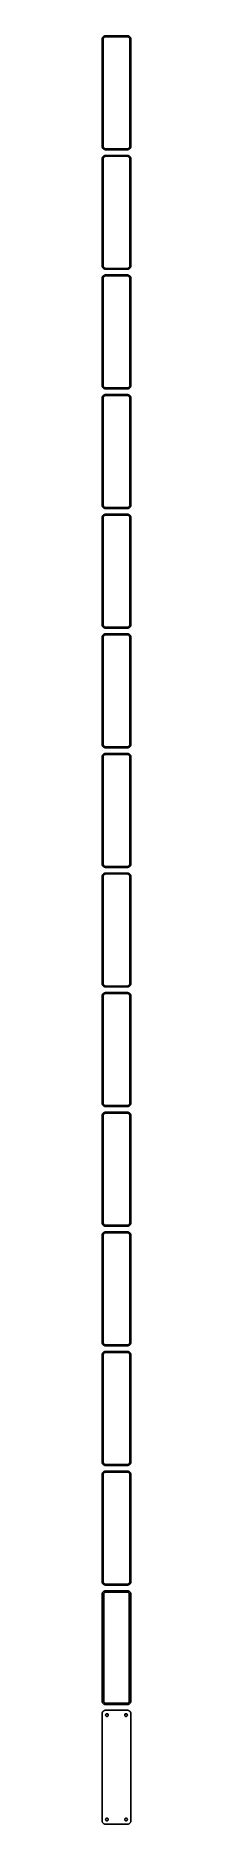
# Model space of a CAD drawing. Header units: metres. Extents: x -22 to 22, y 2745 to 5571.
import ezdxf

# ---------------------------------------------------------------- set-up
doc = ezdxf.new("R2010")
doc.units = ezdxf.units.M

msp = doc.modelspace()

# ---------------------------------------------------------------- linework, layer by layer
for p, q in [((-22.3429, 5567.24), (-22.4606, 5566.63)), ((-22.1489, 5567.84), (-22.3429, 5567.24)), ((-21.8815, 5568.41), (-22.1489, 5567.84)), ((-21.5451, 5568.94), (-21.8815, 5568.41)), ((-21.1448, 5569.42), (-21.5451, 5568.94)), ((-20.6871, 5569.85), (-21.1448, 5569.42)), ((-20.7191, 5566.97), (-20.5052, 5567.43)), ((-20.1791, 5570.22), (-20.6871, 5569.85)), ((-20.5052, 5567.43), (-20.2361, 5567.85)), ((-20.2361, 5567.85), (-19.9159, 5568.24)), ((-19.6289, 5570.52), (-20.1791, 5570.22)), ((-19.9159, 5568.24), (-19.5497, 5568.58)), ((-19.0451, 5570.76), (-19.6289, 5570.52)), ((-19.5497, 5568.58), (-19.1433, 5568.88)), ((-19.1433, 5568.88), (-18.7031, 5569.12)), ((-18.4369, 5570.91), (-19.0451, 5570.76)), ((-18.7031, 5569.12), (-18.2361, 5569.3)), ((-17.8139, 5570.99), (-18.4369, 5570.91)), ((-18.2361, 5569.3), (-17.7495, 5569.43)), ((17.8139, 5570.99), (-17.8139, 5570.99)), ((-17.7495, 5569.43), (-17.2512, 5569.49)), ((-17.2512, 5569.49), (17.2512, 5569.49)), ((17.2512, 5569.49), (17.7495, 5569.43)), ((17.7495, 5569.43), (18.2361, 5569.3)), ((18.4369, 5570.91), (17.8139, 5570.99)), ((18.2361, 5569.3), (18.7031, 5569.12)), ((19.0451, 5570.76), (18.4369, 5570.91)), ((18.7031, 5569.12), (19.1433, 5568.88)), ((19.6289, 5570.52), (19.0451, 5570.76)), ((19.1433, 5568.88), (19.5497, 5568.58)), ((19.5497, 5568.58), (19.9159, 5568.24)), ((20.1791, 5570.22), (19.6289, 5570.52)), ((19.9159, 5568.24), (20.2361, 5567.85)), ((20.6871, 5569.85), (20.1791, 5570.22)), ((20.2361, 5567.85), (20.5052, 5567.43)), ((20.5052, 5567.43), (20.7191, 5566.97)), ((21.1448, 5569.42), (20.6871, 5569.85)), ((21.5451, 5568.94), (21.1448, 5569.42)), ((21.8815, 5568.41), (21.5451, 5568.94)), ((22.1489, 5567.84), (21.8815, 5568.41)), ((22.3429, 5567.24), (22.1489, 5567.84)), ((22.4606, 5566.63), (22.3429, 5567.24)), ((-22.4606, 5566.63), (-22.5, 5566)), ((-22.5, 5566), (-22.5, 5396)), ((-21, 5565.5), (-20.9684, 5566)), ((-21, 5396.5), (-21, 5565.5)), ((-20.9684, 5566), (-20.8743, 5566.49)), ((-20.8743, 5566.49), (-20.7191, 5566.97)), ((20.7191, 5566.97), (20.8743, 5566.49)), ((20.8743, 5566.49), (20.9684, 5566)), ((20.9684, 5566), (21, 5565.5)), ((21, 5565.5), (21, 5396.5)), ((22.5, 5566), (22.4606, 5566.63)), ((22.5, 5396), (22.5, 5566)), ((-22.5, 5396), (-22.4606, 5395.37)), ((-22.4606, 5377.63), (-22.5, 5377)), ((-22.5, 5377), (-22.5, 5207)), ((-22.4606, 5395.37), (-22.3429, 5394.76)), ((-22.3429, 5378.24), (-22.4606, 5377.63)), ((-22.3429, 5394.76), (-22.1489, 5394.16)), ((-22.1489, 5378.84), (-22.3429, 5378.24)), ((-22.1489, 5394.16), (-21.8815, 5393.59)), ((-21.8815, 5379.41), (-22.1489, 5378.84)), ((-21.8815, 5393.59), (-21.5451, 5393.06)), ((-21.5451, 5379.94), (-21.8815, 5379.41)), ((-21.5451, 5393.06), (-21.1448, 5392.58)), ((-21.1448, 5380.42), (-21.5451, 5379.94)), ((-21.1448, 5392.58), (-20.6871, 5392.15)), ((-20.6871, 5380.85), (-21.1448, 5380.42)), ((-20.9684, 5396), (-21, 5396.5)), ((-21, 5376.5), (-20.9684, 5377)), ((-21, 5207.5), (-21, 5376.5)), ((-20.8743, 5395.51), (-20.9684, 5396)), ((-20.9684, 5377), (-20.8743, 5377.49)), ((-20.7191, 5395.03), (-20.8743, 5395.51)), ((-20.8743, 5377.49), (-20.7191, 5377.97)), ((-20.5052, 5394.57), (-20.7191, 5395.03)), ((-20.7191, 5377.97), (-20.5052, 5378.43)), ((-20.6871, 5392.15), (-20.1791, 5391.78)), ((-20.1791, 5381.22), (-20.6871, 5380.85)), ((-20.2361, 5394.15), (-20.5052, 5394.57)), ((-20.5052, 5378.43), (-20.2361, 5378.85)), ((-19.9159, 5393.76), (-20.2361, 5394.15)), ((-20.2361, 5378.85), (-19.9159, 5379.24)), ((-20.1791, 5391.78), (-19.6289, 5391.48)), ((-19.6289, 5381.52), (-20.1791, 5381.22)), ((-19.5497, 5393.42), (-19.9159, 5393.76)), ((-19.9159, 5379.24), (-19.5497, 5379.58)), ((-19.6289, 5391.48), (-19.0451, 5391.24)), ((-19.0451, 5381.76), (-19.6289, 5381.52)), ((-19.1433, 5393.12), (-19.5497, 5393.42)), ((-19.5497, 5379.58), (-19.1433, 5379.88)), ((-18.7031, 5392.88), (-19.1433, 5393.12)), ((-19.1433, 5379.88), (-18.7031, 5380.12)), ((-19.0451, 5391.24), (-18.4369, 5391.09)), ((-18.4369, 5381.91), (-19.0451, 5381.76)), ((-18.2361, 5392.7), (-18.7031, 5392.88)), ((-18.7031, 5380.12), (-18.2361, 5380.3)), ((-18.4369, 5391.09), (-17.8139, 5391.01)), ((-17.8139, 5381.99), (-18.4369, 5381.91)), ((-17.7495, 5392.57), (-18.2361, 5392.7)), ((-18.2361, 5380.3), (-17.7495, 5380.43)), ((-17.8139, 5391.01), (17.8139, 5391.01)), ((17.8139, 5381.99), (-17.8139, 5381.99)), ((-17.2512, 5392.51), (-17.7495, 5392.57)), ((-17.7495, 5380.43), (-17.2512, 5380.49)), ((17.2512, 5392.51), (-17.2512, 5392.51)), ((-17.2512, 5380.49), (17.2512, 5380.49)), ((17.7495, 5392.57), (17.2512, 5392.51)), ((17.2512, 5380.49), (17.7495, 5380.43)), ((18.2361, 5392.7), (17.7495, 5392.57)), ((17.7495, 5380.43), (18.2361, 5380.3)), ((17.8139, 5391.01), (18.4369, 5391.09)), ((18.4369, 5381.91), (17.8139, 5381.99)), ((18.7031, 5392.88), (18.2361, 5392.7)), ((18.2361, 5380.3), (18.7031, 5380.12)), ((18.4369, 5391.09), (19.0451, 5391.24)), ((19.0451, 5381.76), (18.4369, 5381.91)), ((19.1433, 5393.12), (18.7031, 5392.88)), ((18.7031, 5380.12), (19.1433, 5379.88)), ((19.0451, 5391.24), (19.6289, 5391.48)), ((19.6289, 5381.52), (19.0451, 5381.76)), ((19.5497, 5393.42), (19.1433, 5393.12)), ((19.1433, 5379.88), (19.5497, 5379.58)), ((19.9159, 5393.76), (19.5497, 5393.42)), ((19.5497, 5379.58), (19.9159, 5379.24)), ((19.6289, 5391.48), (20.1791, 5391.78)), ((20.1791, 5381.22), (19.6289, 5381.52)), ((20.2361, 5394.15), (19.9159, 5393.76)), ((19.9159, 5379.24), (20.2361, 5378.85)), ((20.1791, 5391.78), (20.6871, 5392.15)), ((20.6871, 5380.85), (20.1791, 5381.22)), ((20.5052, 5394.57), (20.2361, 5394.15)), ((20.2361, 5378.85), (20.5052, 5378.43)), ((20.7191, 5395.03), (20.5052, 5394.57)), ((20.5052, 5378.43), (20.7191, 5377.97)), ((20.6871, 5392.15), (21.1448, 5392.58)), ((21.1448, 5380.42), (20.6871, 5380.85)), ((20.8743, 5395.51), (20.7191, 5395.03)), ((20.7191, 5377.97), (20.8743, 5377.49)), ((20.9684, 5396), (20.8743, 5395.51)), ((20.8743, 5377.49), (20.9684, 5377)), ((21, 5396.5), (20.9684, 5396)), ((20.9684, 5377), (21, 5376.5)), ((21, 5376.5), (21, 5207.5)), ((21.1448, 5392.58), (21.5451, 5393.06)), ((21.5451, 5379.94), (21.1448, 5380.42)), ((21.5451, 5393.06), (21.8815, 5393.59)), ((21.8815, 5379.41), (21.5451, 5379.94)), ((21.8815, 5393.59), (22.1489, 5394.16)), ((22.1489, 5378.84), (21.8815, 5379.41)), ((22.1489, 5394.16), (22.3429, 5394.76)), ((22.3429, 5378.24), (22.1489, 5378.84)), ((22.3429, 5394.76), (22.4606, 5395.37)), ((22.4606, 5377.63), (22.3429, 5378.24)), ((22.4606, 5395.37), (22.5, 5396)), ((22.5, 5377), (22.4606, 5377.63)), ((22.5, 5207), (22.5, 5377)), ((-22.5, 5207), (-22.4606, 5206.37)), ((-22.4606, 5206.37), (-22.3429, 5205.76)), ((-22.3429, 5205.76), (-22.1489, 5205.16)), ((-22.1489, 5205.16), (-21.8815, 5204.59)), ((-21.8815, 5204.59), (-21.5451, 5204.06)), ((-21.5451, 5204.06), (-21.1448, 5203.58)), ((-21.1448, 5203.58), (-20.6871, 5203.15)), ((-20.9684, 5207), (-21, 5207.5)), ((-20.8743, 5206.51), (-20.9684, 5207)), ((-20.7191, 5206.03), (-20.8743, 5206.51)), ((-20.5052, 5205.57), (-20.7191, 5206.03)), ((-20.6871, 5203.15), (-20.1791, 5202.78)), ((-20.2361, 5205.15), (-20.5052, 5205.57)), ((-19.9159, 5204.76), (-20.2361, 5205.15)), ((-20.1791, 5202.78), (-19.6289, 5202.48)), ((-19.5497, 5204.42), (-19.9159, 5204.76)), ((-19.6289, 5202.48), (-19.0451, 5202.24)), ((-19.1433, 5204.12), (-19.5497, 5204.42)), ((-18.7031, 5203.88), (-19.1433, 5204.12)), ((-19.0451, 5202.24), (-18.4369, 5202.09)), ((-18.2361, 5203.7), (-18.7031, 5203.88)), ((-18.4369, 5202.09), (-17.8139, 5202.01)), ((-17.7495, 5203.57), (-18.2361, 5203.7)), ((-17.8139, 5202.01), (17.8139, 5202.01)), ((-17.2512, 5203.51), (-17.7495, 5203.57)), ((17.2512, 5203.51), (-17.2512, 5203.51)), ((17.7495, 5203.57), (17.2512, 5203.51)), ((18.2361, 5203.7), (17.7495, 5203.57)), ((17.8139, 5202.01), (18.4369, 5202.09)), ((18.7031, 5203.88), (18.2361, 5203.7)), ((18.4369, 5202.09), (19.0451, 5202.24)), ((19.1433, 5204.12), (18.7031, 5203.88)), ((19.0451, 5202.24), (19.6289, 5202.48)), ((19.5497, 5204.42), (19.1433, 5204.12)), ((19.9159, 5204.76), (19.5497, 5204.42)), ((19.6289, 5202.48), (20.1791, 5202.78)), ((20.2361, 5205.15), (19.9159, 5204.76)), ((20.1791, 5202.78), (20.6871, 5203.15)), ((20.5052, 5205.57), (20.2361, 5205.15)), ((20.7191, 5206.03), (20.5052, 5205.57)), ((20.6871, 5203.15), (21.1448, 5203.58)), ((20.8743, 5206.51), (20.7191, 5206.03)), ((20.9684, 5207), (20.8743, 5206.51)), ((21, 5207.5), (20.9684, 5207)), ((21.1448, 5203.58), (21.5451, 5204.06)), ((21.5451, 5204.06), (21.8815, 5204.59)), ((21.8815, 5204.59), (22.1489, 5205.16)), ((22.1489, 5205.16), (22.3429, 5205.76)), ((22.3429, 5205.76), (22.4606, 5206.37)), ((22.4606, 5206.37), (22.5, 5207)), ((-22.4606, 5188.63), (-22.5, 5188)), ((-22.5, 5188), (-22.5, 5018)), ((-22.3429, 5189.24), (-22.4606, 5188.63)), ((-22.1489, 5189.84), (-22.3429, 5189.24)), ((-21.8815, 5190.41), (-22.1489, 5189.84)), ((-21.5451, 5190.94), (-21.8815, 5190.41)), ((-21.1448, 5191.42), (-21.5451, 5190.94)), ((-20.6871, 5191.85), (-21.1448, 5191.42)), ((-21, 5187.5), (-20.9684, 5188)), ((-21, 5018.5), (-21, 5187.5)), ((-20.9684, 5188), (-20.8743, 5188.49)), ((-20.8743, 5188.49), (-20.7191, 5188.97)), ((-20.7191, 5188.97), (-20.5052, 5189.43)), ((-20.1791, 5192.22), (-20.6871, 5191.85)), ((-20.5052, 5189.43), (-20.2361, 5189.85)), ((-20.2361, 5189.85), (-19.9159, 5190.24)), ((-19.6289, 5192.52), (-20.1791, 5192.22)), ((-19.9159, 5190.24), (-19.5497, 5190.58)), ((-19.0451, 5192.76), (-19.6289, 5192.52)), ((-19.5497, 5190.58), (-19.1433, 5190.88)), ((-19.1433, 5190.88), (-18.7031, 5191.12)), ((-18.4369, 5192.91), (-19.0451, 5192.76)), ((-18.7031, 5191.12), (-18.2361, 5191.3)), ((-17.8139, 5192.99), (-18.4369, 5192.91)), ((-18.2361, 5191.3), (-17.7495, 5191.43)), ((17.8139, 5192.99), (-17.8139, 5192.99)), ((-17.7495, 5191.43), (-17.2512, 5191.49)), ((-17.2512, 5191.49), (17.2512, 5191.49)), ((17.2512, 5191.49), (17.7495, 5191.43)), ((17.7495, 5191.43), (18.2361, 5191.3)), ((18.4369, 5192.91), (17.8139, 5192.99)), ((18.2361, 5191.3), (18.7031, 5191.12)), ((19.0451, 5192.76), (18.4369, 5192.91)), ((18.7031, 5191.12), (19.1433, 5190.88)), ((19.6289, 5192.52), (19.0451, 5192.76)), ((19.1433, 5190.88), (19.5497, 5190.58)), ((19.5497, 5190.58), (19.9159, 5190.24)), ((20.1791, 5192.22), (19.6289, 5192.52)), ((19.9159, 5190.24), (20.2361, 5189.85)), ((20.6871, 5191.85), (20.1791, 5192.22)), ((20.2361, 5189.85), (20.5052, 5189.43)), ((20.5052, 5189.43), (20.7191, 5188.97)), ((21.1448, 5191.42), (20.6871, 5191.85)), ((20.7191, 5188.97), (20.8743, 5188.49)), ((20.8743, 5188.49), (20.9684, 5188)), ((20.9684, 5188), (21, 5187.5)), ((21, 5187.5), (21, 5018.5)), ((21.5451, 5190.94), (21.1448, 5191.42)), ((21.8815, 5190.41), (21.5451, 5190.94)), ((22.1489, 5189.84), (21.8815, 5190.41)), ((22.3429, 5189.24), (22.1489, 5189.84)), ((22.4606, 5188.63), (22.3429, 5189.24)), ((22.5, 5188), (22.4606, 5188.63)), ((22.5, 5018), (22.5, 5188)), ((-22.5, 5018), (-22.4606, 5017.37)), ((-22.4606, 5017.37), (-22.3429, 5016.76)), ((-22.3429, 5016.76), (-22.1489, 5016.16)), ((-22.1489, 5016.16), (-21.8815, 5015.59)), ((-21.8815, 5015.59), (-21.5451, 5015.06)), ((-21.5451, 5015.06), (-21.1448, 5014.58)), ((-21.1448, 5002.42), (-21.5451, 5001.94)), ((-21.1448, 5014.58), (-20.6871, 5014.15)), ((-20.6871, 5002.85), (-21.1448, 5002.42)), ((-20.9684, 5018), (-21, 5018.5)), ((-20.8743, 5017.51), (-20.9684, 5018)), ((-20.7191, 5017.03), (-20.8743, 5017.51)), ((-20.5052, 5016.57), (-20.7191, 5017.03)), ((-20.6871, 5014.15), (-20.1791, 5013.78)), ((-20.1791, 5003.22), (-20.6871, 5002.85)), ((-20.2361, 5016.15), (-20.5052, 5016.57)), ((-19.9159, 5015.76), (-20.2361, 5016.15)), ((-20.1791, 5013.78), (-19.6289, 5013.48)), ((-19.6289, 5003.52), (-20.1791, 5003.22)), ((-19.5497, 5015.42), (-19.9159, 5015.76)), ((-19.6289, 5013.48), (-19.0451, 5013.24)), ((-19.0451, 5003.76), (-19.6289, 5003.52)), ((-19.1433, 5015.12), (-19.5497, 5015.42)), ((-18.7031, 5014.88), (-19.1433, 5015.12)), ((-19.1433, 5001.88), (-18.7031, 5002.12)), ((-19.0451, 5013.24), (-18.4369, 5013.09)), ((-18.4369, 5003.91), (-19.0451, 5003.76)), ((-18.2361, 5014.7), (-18.7031, 5014.88)), ((-18.7031, 5002.12), (-18.2361, 5002.3)), ((-18.4369, 5013.09), (-17.8139, 5013.01)), ((-17.8139, 5003.99), (-18.4369, 5003.91)), ((-17.7495, 5014.57), (-18.2361, 5014.7)), ((-18.2361, 5002.3), (-17.7495, 5002.43)), ((-17.8139, 5013.01), (17.8139, 5013.01)), ((17.8139, 5003.99), (-17.8139, 5003.99)), ((-17.2512, 5014.51), (-17.7495, 5014.57)), ((-17.7495, 5002.43), (-17.2512, 5002.49)), ((17.2512, 5014.51), (-17.2512, 5014.51)), ((-17.2512, 5002.49), (17.2512, 5002.49)), ((17.7495, 5014.57), (17.2512, 5014.51)), ((17.2512, 5002.49), (17.7495, 5002.43)), ((18.2361, 5014.7), (17.7495, 5014.57)), ((17.7495, 5002.43), (18.2361, 5002.3)), ((17.8139, 5013.01), (18.4369, 5013.09)), ((18.4369, 5003.91), (17.8139, 5003.99)), ((18.7031, 5014.88), (18.2361, 5014.7)), ((18.2361, 5002.3), (18.7031, 5002.12)), ((18.4369, 5013.09), (19.0451, 5013.24)), ((19.0451, 5003.76), (18.4369, 5003.91)), ((19.1433, 5015.12), (18.7031, 5014.88)), ((18.7031, 5002.12), (19.1433, 5001.88)), ((19.0451, 5013.24), (19.6289, 5013.48)), ((19.6289, 5003.52), (19.0451, 5003.76)), ((19.5497, 5015.42), (19.1433, 5015.12)), ((19.9159, 5015.76), (19.5497, 5015.42)), ((19.6289, 5013.48), (20.1791, 5013.78)), ((20.1791, 5003.22), (19.6289, 5003.52)), ((20.2361, 5016.15), (19.9159, 5015.76)), ((20.1791, 5013.78), (20.6871, 5014.15)), ((20.6871, 5002.85), (20.1791, 5003.22)), ((20.5052, 5016.57), (20.2361, 5016.15)), ((20.7191, 5017.03), (20.5052, 5016.57)), ((20.6871, 5014.15), (21.1448, 5014.58)), ((21.1448, 5002.42), (20.6871, 5002.85)), ((20.8743, 5017.51), (20.7191, 5017.03)), ((20.9684, 5018), (20.8743, 5017.51)), ((21, 5018.5), (20.9684, 5018)), ((21.1448, 5014.58), (21.5451, 5015.06)), ((21.5451, 5001.94), (21.1448, 5002.42)), ((21.5451, 5015.06), (21.8815, 5015.59)), ((21.8815, 5015.59), (22.1489, 5016.16)), ((22.1489, 5016.16), (22.3429, 5016.76)), ((22.3429, 5016.76), (22.4606, 5017.37)), ((22.4606, 5017.37), (22.5, 5018)), ((-22.4606, 4999.63), (-22.5, 4999)), ((-22.5, 4999), (-22.5, 4829)), ((-22.3429, 5000.24), (-22.4606, 4999.63)), ((-22.1489, 5000.84), (-22.3429, 5000.24)), ((-21.8815, 5001.41), (-22.1489, 5000.84)), ((-21.5451, 5001.94), (-21.8815, 5001.41)), ((-21, 4998.5), (-20.9684, 4999)), ((-21, 4829.5), (-21, 4998.5)), ((-20.9684, 4999), (-20.8743, 4999.49)), ((-20.8743, 4999.49), (-20.7191, 4999.97)), ((-20.7191, 4999.97), (-20.5052, 5000.43)), ((-20.5052, 5000.43), (-20.2361, 5000.85)), ((-20.2361, 5000.85), (-19.9159, 5001.24)), ((-19.9159, 5001.24), (-19.5497, 5001.58)), ((-19.5497, 5001.58), (-19.1433, 5001.88)), ((19.1433, 5001.88), (19.5497, 5001.58)), ((19.5497, 5001.58), (19.9159, 5001.24)), ((19.9159, 5001.24), (20.2361, 5000.85)), ((20.2361, 5000.85), (20.5052, 5000.43)), ((20.5052, 5000.43), (20.7191, 4999.97)), ((20.7191, 4999.97), (20.8743, 4999.49)), ((20.8743, 4999.49), (20.9684, 4999)), ((20.9684, 4999), (21, 4998.5)), ((21, 4998.5), (21, 4829.5)), ((21.8815, 5001.41), (21.5451, 5001.94)), ((22.1489, 5000.84), (21.8815, 5001.41)), ((22.3429, 5000.24), (22.1489, 5000.84)), ((22.4606, 4999.63), (22.3429, 5000.24)), ((22.5, 4999), (22.4606, 4999.63)), ((22.5, 4829), (22.5, 4999)), ((-22.5, 4829), (-22.4606, 4828.37)), ((-22.4606, 4810.63), (-22.5, 4810)), ((-22.5, 4810), (-22.5, 4640)), ((-22.4606, 4828.37), (-22.3429, 4827.76)), ((-22.3429, 4811.24), (-22.4606, 4810.63)), ((-22.3429, 4827.76), (-22.1489, 4827.16)), ((-22.1489, 4811.84), (-22.3429, 4811.24)), ((-22.1489, 4827.16), (-21.8815, 4826.59)), ((-21.8815, 4812.41), (-22.1489, 4811.84)), ((-21.8815, 4826.59), (-21.5451, 4826.06)), ((-21.5451, 4812.94), (-21.8815, 4812.41)), ((-21.5451, 4826.06), (-21.1448, 4825.58)), ((-21.1448, 4813.42), (-21.5451, 4812.94)), ((-21.1448, 4825.58), (-20.6871, 4825.15)), ((-20.6871, 4813.85), (-21.1448, 4813.42)), ((-20.9684, 4829), (-21, 4829.5)), ((-21, 4809.5), (-20.9684, 4810)), ((-21, 4640.5), (-21, 4809.5)), ((-20.8743, 4828.51), (-20.9684, 4829)), ((-20.9684, 4810), (-20.8743, 4810.49)), ((-20.7191, 4828.03), (-20.8743, 4828.51)), ((-20.8743, 4810.49), (-20.7191, 4810.97)), ((-20.5052, 4827.57), (-20.7191, 4828.03)), ((-20.7191, 4810.97), (-20.5052, 4811.43)), ((-20.6871, 4825.15), (-20.1791, 4824.78)), ((-20.1791, 4814.22), (-20.6871, 4813.85)), ((-20.2361, 4827.15), (-20.5052, 4827.57)), ((-20.5052, 4811.43), (-20.2361, 4811.85)), ((-19.9159, 4826.76), (-20.2361, 4827.15)), ((-20.2361, 4811.85), (-19.9159, 4812.24)), ((-20.1791, 4824.78), (-19.6289, 4824.48)), ((-19.6289, 4814.52), (-20.1791, 4814.22)), ((-19.5497, 4826.42), (-19.9159, 4826.76)), ((-19.9159, 4812.24), (-19.5497, 4812.58)), ((-19.6289, 4824.48), (-19.0451, 4824.24)), ((-19.0451, 4814.76), (-19.6289, 4814.52)), ((-19.1433, 4826.12), (-19.5497, 4826.42)), ((-19.5497, 4812.58), (-19.1433, 4812.88)), ((-18.7031, 4825.88), (-19.1433, 4826.12)), ((-19.1433, 4812.88), (-18.7031, 4813.12)), ((-19.0451, 4824.24), (-18.4369, 4824.09)), ((-18.4369, 4814.91), (-19.0451, 4814.76)), ((-18.2361, 4825.7), (-18.7031, 4825.88)), ((-18.7031, 4813.12), (-18.2361, 4813.3)), ((-18.4369, 4824.09), (-17.8139, 4824.01)), ((-17.8139, 4814.99), (-18.4369, 4814.91)), ((-17.7495, 4825.57), (-18.2361, 4825.7)), ((-18.2361, 4813.3), (-17.7495, 4813.43)), ((-17.8139, 4824.01), (17.8139, 4824.01)), ((17.8139, 4814.99), (-17.8139, 4814.99)), ((-17.2512, 4825.51), (-17.7495, 4825.57)), ((-17.7495, 4813.43), (-17.2512, 4813.49)), ((17.2512, 4825.51), (-17.2512, 4825.51)), ((-17.2512, 4813.49), (17.2512, 4813.49)), ((17.7495, 4825.57), (17.2512, 4825.51)), ((17.2512, 4813.49), (17.7495, 4813.43)), ((18.2361, 4825.7), (17.7495, 4825.57)), ((17.7495, 4813.43), (18.2361, 4813.3)), ((17.8139, 4824.01), (18.4369, 4824.09)), ((18.4369, 4814.91), (17.8139, 4814.99)), ((18.7031, 4825.88), (18.2361, 4825.7)), ((18.2361, 4813.3), (18.7031, 4813.12)), ((18.4369, 4824.09), (19.0451, 4824.24)), ((19.0451, 4814.76), (18.4369, 4814.91)), ((19.1433, 4826.12), (18.7031, 4825.88)), ((18.7031, 4813.12), (19.1433, 4812.88)), ((19.0451, 4824.24), (19.6289, 4824.48)), ((19.6289, 4814.52), (19.0451, 4814.76)), ((19.5497, 4826.42), (19.1433, 4826.12)), ((19.1433, 4812.88), (19.5497, 4812.58)), ((19.9159, 4826.76), (19.5497, 4826.42)), ((19.5497, 4812.58), (19.9159, 4812.24)), ((19.6289, 4824.48), (20.1791, 4824.78)), ((20.1791, 4814.22), (19.6289, 4814.52)), ((20.2361, 4827.15), (19.9159, 4826.76)), ((19.9159, 4812.24), (20.2361, 4811.85)), ((20.1791, 4824.78), (20.6871, 4825.15)), ((20.6871, 4813.85), (20.1791, 4814.22)), ((20.5052, 4827.57), (20.2361, 4827.15)), ((20.2361, 4811.85), (20.5052, 4811.43)), ((20.7191, 4828.03), (20.5052, 4827.57)), ((20.5052, 4811.43), (20.7191, 4810.97)), ((20.6871, 4825.15), (21.1448, 4825.58)), ((21.1448, 4813.42), (20.6871, 4813.85)), ((20.8743, 4828.51), (20.7191, 4828.03)), ((20.7191, 4810.97), (20.8743, 4810.49)), ((20.9684, 4829), (20.8743, 4828.51)), ((20.8743, 4810.49), (20.9684, 4810)), ((21, 4829.5), (20.9684, 4829)), ((20.9684, 4810), (21, 4809.5)), ((21, 4809.5), (21, 4640.5)), ((21.1448, 4825.58), (21.5451, 4826.06)), ((21.5451, 4812.94), (21.1448, 4813.42)), ((21.5451, 4826.06), (21.8815, 4826.59)), ((21.8815, 4812.41), (21.5451, 4812.94)), ((21.8815, 4826.59), (22.1489, 4827.16)), ((22.1489, 4811.84), (21.8815, 4812.41)), ((22.1489, 4827.16), (22.3429, 4827.76)), ((22.3429, 4811.24), (22.1489, 4811.84)), ((22.3429, 4827.76), (22.4606, 4828.37)), ((22.4606, 4810.63), (22.3429, 4811.24)), ((22.4606, 4828.37), (22.5, 4829)), ((22.5, 4810), (22.4606, 4810.63)), ((22.5, 4640), (22.5, 4810)), ((-22.5, 4640), (-22.4606, 4639.37)), ((-22.4606, 4639.37), (-22.3429, 4638.76)), ((-22.3429, 4638.76), (-22.1489, 4638.16)), ((-22.1489, 4638.16), (-21.8815, 4637.59)), ((-21.8815, 4637.59), (-21.5451, 4637.06)), ((-21.5451, 4637.06), (-21.1448, 4636.58)), ((-21.1448, 4636.58), (-20.6871, 4636.15)), ((-20.9684, 4640), (-21, 4640.5)), ((-20.8743, 4639.51), (-20.9684, 4640)), ((-20.7191, 4639.03), (-20.8743, 4639.51)), ((-20.5052, 4638.57), (-20.7191, 4639.03)), ((-20.6871, 4636.15), (-20.1791, 4635.78)), ((-20.2361, 4638.15), (-20.5052, 4638.57)), ((-19.9159, 4637.76), (-20.2361, 4638.15)), ((-20.1791, 4635.78), (-19.6289, 4635.48)), ((-19.5497, 4637.42), (-19.9159, 4637.76)), ((-19.6289, 4635.48), (-19.0451, 4635.24)), ((-19.1433, 4637.12), (-19.5497, 4637.42)), ((-18.7031, 4636.88), (-19.1433, 4637.12)), ((-19.0451, 4635.24), (-18.4369, 4635.09)), ((-18.2361, 4636.7), (-18.7031, 4636.88)), ((-18.4369, 4635.09), (-17.8139, 4635.01)), ((-17.7495, 4636.57), (-18.2361, 4636.7)), ((-17.8139, 4635.01), (17.8139, 4635.01)), ((-17.2512, 4636.51), (-17.7495, 4636.57)), ((17.2512, 4636.51), (-17.2512, 4636.51)), ((17.7495, 4636.57), (17.2512, 4636.51)), ((18.2361, 4636.7), (17.7495, 4636.57)), ((17.8139, 4635.01), (18.4369, 4635.09)), ((18.7031, 4636.88), (18.2361, 4636.7)), ((18.4369, 4635.09), (19.0451, 4635.24)), ((19.1433, 4637.12), (18.7031, 4636.88)), ((19.0451, 4635.24), (19.6289, 4635.48)), ((19.5497, 4637.42), (19.1433, 4637.12)), ((19.9159, 4637.76), (19.5497, 4637.42)), ((19.6289, 4635.48), (20.1791, 4635.78)), ((20.2361, 4638.15), (19.9159, 4637.76)), ((20.1791, 4635.78), (20.6871, 4636.15)), ((20.5052, 4638.57), (20.2361, 4638.15)), ((20.7191, 4639.03), (20.5052, 4638.57)), ((20.6871, 4636.15), (21.1448, 4636.58)), ((20.8743, 4639.51), (20.7191, 4639.03)), ((20.9684, 4640), (20.8743, 4639.51)), ((21, 4640.5), (20.9684, 4640)), ((21.1448, 4636.58), (21.5451, 4637.06)), ((21.5451, 4637.06), (21.8815, 4637.59)), ((21.8815, 4637.59), (22.1489, 4638.16)), ((22.1489, 4638.16), (22.3429, 4638.76)), ((22.3429, 4638.76), (22.4606, 4639.37)), ((22.4606, 4639.37), (22.5, 4640)), ((-22.4606, 4621.63), (-22.5, 4621)), ((-22.5, 4621), (-22.5, 4451)), ((-22.3429, 4622.24), (-22.4606, 4621.63)), ((-22.1489, 4622.84), (-22.3429, 4622.24)), ((-21.8815, 4623.41), (-22.1489, 4622.84)), ((-21.5451, 4623.94), (-21.8815, 4623.41)), ((-21.1448, 4624.42), (-21.5451, 4623.94)), ((-20.6871, 4624.85), (-21.1448, 4624.42)), ((-21, 4620.5), (-20.9684, 4621)), ((-21, 4451.5), (-21, 4620.5)), ((-20.9684, 4621), (-20.8743, 4621.49)), ((-20.8743, 4621.49), (-20.7191, 4621.97)), ((-20.7191, 4621.97), (-20.5052, 4622.43)), ((-20.1791, 4625.22), (-20.6871, 4624.85)), ((-20.5052, 4622.43), (-20.2361, 4622.85)), ((-20.2361, 4622.85), (-19.9159, 4623.24)), ((-19.6289, 4625.52), (-20.1791, 4625.22)), ((-19.9159, 4623.24), (-19.5497, 4623.58)), ((-19.0451, 4625.76), (-19.6289, 4625.52)), ((-19.5497, 4623.58), (-19.1433, 4623.88)), ((-19.1433, 4623.88), (-18.7031, 4624.12)), ((-18.4369, 4625.91), (-19.0451, 4625.76)), ((-18.7031, 4624.12), (-18.2361, 4624.3)), ((-17.8139, 4625.99), (-18.4369, 4625.91)), ((-18.2361, 4624.3), (-17.7495, 4624.43)), ((17.8139, 4625.99), (-17.8139, 4625.99)), ((-17.7495, 4624.43), (-17.2512, 4624.49)), ((-17.2512, 4624.49), (17.2512, 4624.49)), ((17.2512, 4624.49), (17.7495, 4624.43)), ((17.7495, 4624.43), (18.2361, 4624.3)), ((18.4369, 4625.91), (17.8139, 4625.99)), ((18.2361, 4624.3), (18.7031, 4624.12)), ((19.0451, 4625.76), (18.4369, 4625.91)), ((18.7031, 4624.12), (19.1433, 4623.88)), ((19.6289, 4625.52), (19.0451, 4625.76)), ((19.1433, 4623.88), (19.5497, 4623.58)), ((19.5497, 4623.58), (19.9159, 4623.24)), ((20.1791, 4625.22), (19.6289, 4625.52)), ((19.9159, 4623.24), (20.2361, 4622.85)), ((20.6871, 4624.85), (20.1791, 4625.22)), ((20.2361, 4622.85), (20.5052, 4622.43)), ((20.5052, 4622.43), (20.7191, 4621.97)), ((21.1448, 4624.42), (20.6871, 4624.85)), ((20.7191, 4621.97), (20.8743, 4621.49)), ((20.8743, 4621.49), (20.9684, 4621)), ((20.9684, 4621), (21, 4620.5)), ((21, 4620.5), (21, 4451.5)), ((21.5451, 4623.94), (21.1448, 4624.42)), ((21.8815, 4623.41), (21.5451, 4623.94)), ((22.1489, 4622.84), (21.8815, 4623.41)), ((22.3429, 4622.24), (22.1489, 4622.84)), ((22.4606, 4621.63), (22.3429, 4622.24)), ((22.5, 4621), (22.4606, 4621.63)), ((22.5, 4451), (22.5, 4621)), ((-22.5, 4451), (-22.4606, 4450.37)), ((-22.4606, 4450.37), (-22.3429, 4449.76)), ((-22.3429, 4449.76), (-22.1489, 4449.16)), ((-22.1489, 4449.16), (-21.8815, 4448.59)), ((-21.8815, 4448.59), (-21.5451, 4448.06)), ((-21.5451, 4448.06), (-21.1448, 4447.58)), ((-21.1448, 4447.58), (-20.6871, 4447.15)), ((-20.9684, 4451), (-21, 4451.5)), ((-20.8743, 4450.51), (-20.9684, 4451)), ((-20.7191, 4450.03), (-20.8743, 4450.51)), ((-20.5052, 4449.57), (-20.7191, 4450.03)), ((-20.6871, 4447.15), (-20.1791, 4446.78)), ((-20.2361, 4449.15), (-20.5052, 4449.57)), ((-19.9159, 4448.76), (-20.2361, 4449.15)), ((-20.1791, 4446.78), (-19.6289, 4446.48)), ((-19.5497, 4448.42), (-19.9159, 4448.76)), ((-19.6289, 4446.48), (-19.0451, 4446.24)), ((-19.1433, 4448.12), (-19.5497, 4448.42)), ((-18.7031, 4447.88), (-19.1433, 4448.12)), ((-19.0451, 4446.24), (-18.4369, 4446.09)), ((-18.4369, 4436.91), (-19.0451, 4436.76)), ((-18.2361, 4447.7), (-18.7031, 4447.88)), ((-18.4369, 4446.09), (-17.8139, 4446.01)), ((-17.8139, 4436.99), (-18.4369, 4436.91)), ((-17.7495, 4447.57), (-18.2361, 4447.7)), ((-17.8139, 4446.01), (17.8139, 4446.01)), ((17.8139, 4436.99), (-17.8139, 4436.99)), ((-17.2512, 4447.51), (-17.7495, 4447.57)), ((17.2512, 4447.51), (-17.2512, 4447.51)), ((17.7495, 4447.57), (17.2512, 4447.51)), ((18.2361, 4447.7), (17.7495, 4447.57)), ((17.8139, 4446.01), (18.4369, 4446.09)), ((18.4369, 4436.91), (17.8139, 4436.99)), ((18.7031, 4447.88), (18.2361, 4447.7)), ((18.4369, 4446.09), (19.0451, 4446.24)), ((19.0451, 4436.76), (18.4369, 4436.91)), ((19.1433, 4448.12), (18.7031, 4447.88)), ((19.0451, 4446.24), (19.6289, 4446.48)), ((19.5497, 4448.42), (19.1433, 4448.12)), ((19.9159, 4448.76), (19.5497, 4448.42)), ((19.6289, 4446.48), (20.1791, 4446.78)), ((20.2361, 4449.15), (19.9159, 4448.76)), ((20.1791, 4446.78), (20.6871, 4447.15)), ((20.5052, 4449.57), (20.2361, 4449.15)), ((20.7191, 4450.03), (20.5052, 4449.57)), ((20.6871, 4447.15), (21.1448, 4447.58)), ((20.8743, 4450.51), (20.7191, 4450.03)), ((20.9684, 4451), (20.8743, 4450.51)), ((21, 4451.5), (20.9684, 4451)), ((21.1448, 4447.58), (21.5451, 4448.06)), ((21.5451, 4448.06), (21.8815, 4448.59)), ((21.8815, 4448.59), (22.1489, 4449.16)), ((22.1489, 4449.16), (22.3429, 4449.76)), ((22.3429, 4449.76), (22.4606, 4450.37)), ((22.4606, 4450.37), (22.5, 4451)), ((-22.4606, 4432.63), (-22.5, 4432)), ((-22.5, 4432), (-22.5, 4262)), ((-22.3429, 4433.24), (-22.4606, 4432.63)), ((-22.1489, 4433.84), (-22.3429, 4433.24)), ((-21.8815, 4434.41), (-22.1489, 4433.84)), ((-21.5451, 4434.94), (-21.8815, 4434.41)), ((-21.1448, 4435.42), (-21.5451, 4434.94)), ((-20.6871, 4435.85), (-21.1448, 4435.42)), ((-21, 4431.5), (-20.9684, 4432)), ((-21, 4262.5), (-21, 4431.5)), ((-20.9684, 4432), (-20.8743, 4432.49)), ((-20.8743, 4432.49), (-20.7191, 4432.97)), ((-20.7191, 4432.97), (-20.5052, 4433.43)), ((-20.1791, 4436.22), (-20.6871, 4435.85)), ((-20.5052, 4433.43), (-20.2361, 4433.85)), ((-20.2361, 4433.85), (-19.9159, 4434.24)), ((-19.6289, 4436.52), (-20.1791, 4436.22)), ((-19.9159, 4434.24), (-19.5497, 4434.58)), ((-19.0451, 4436.76), (-19.6289, 4436.52)), ((-19.5497, 4434.58), (-19.1433, 4434.88)), ((-19.1433, 4434.88), (-18.7031, 4435.12)), ((-18.7031, 4435.12), (-18.2361, 4435.3)), ((-18.2361, 4435.3), (-17.7495, 4435.43)), ((-17.7495, 4435.43), (-17.2512, 4435.49)), ((-17.2512, 4435.49), (17.2512, 4435.49)), ((17.2512, 4435.49), (17.7495, 4435.43)), ((17.7495, 4435.43), (18.2361, 4435.3)), ((18.2361, 4435.3), (18.7031, 4435.12)), ((18.7031, 4435.12), (19.1433, 4434.88)), ((19.6289, 4436.52), (19.0451, 4436.76)), ((19.1433, 4434.88), (19.5497, 4434.58)), ((19.5497, 4434.58), (19.9159, 4434.24)), ((20.1791, 4436.22), (19.6289, 4436.52)), ((19.9159, 4434.24), (20.2361, 4433.85)), ((20.6871, 4435.85), (20.1791, 4436.22)), ((20.2361, 4433.85), (20.5052, 4433.43)), ((20.5052, 4433.43), (20.7191, 4432.97)), ((21.1448, 4435.42), (20.6871, 4435.85)), ((20.7191, 4432.97), (20.8743, 4432.49)), ((20.8743, 4432.49), (20.9684, 4432)), ((20.9684, 4432), (21, 4431.5)), ((21, 4431.5), (21, 4262.5)), ((21.5451, 4434.94), (21.1448, 4435.42)), ((21.8815, 4434.41), (21.5451, 4434.94)), ((22.1489, 4433.84), (21.8815, 4434.41)), ((22.3429, 4433.24), (22.1489, 4433.84)), ((22.4606, 4432.63), (22.3429, 4433.24)), ((22.5, 4432), (22.4606, 4432.63)), ((22.5, 4262), (22.5, 4432)), ((-22.5, 4262), (-22.4606, 4261.37)), ((-22.4606, 4243.63), (-22.5, 4243)), ((-22.5, 4243), (-22.5, 4073)), ((-22.4606, 4261.37), (-22.3429, 4260.76)), ((-22.3429, 4244.24), (-22.4606, 4243.63)), ((-22.3429, 4260.76), (-22.1489, 4260.16)), ((-22.1489, 4244.84), (-22.3429, 4244.24)), ((-22.1489, 4260.16), (-21.8815, 4259.59)), ((-21.8815, 4245.41), (-22.1489, 4244.84)), ((-21.8815, 4259.59), (-21.5451, 4259.06)), ((-21.5451, 4245.94), (-21.8815, 4245.41)), ((-21.5451, 4259.06), (-21.1448, 4258.58)), ((-21.1448, 4246.42), (-21.5451, 4245.94)), ((-21.1448, 4258.58), (-20.6871, 4258.15)), ((-20.6871, 4246.85), (-21.1448, 4246.42)), ((-20.9684, 4262), (-21, 4262.5)), ((-21, 4242.5), (-20.9684, 4243)), ((-21, 4073.5), (-21, 4242.5)), ((-20.8743, 4261.51), (-20.9684, 4262)), ((-20.9684, 4243), (-20.8743, 4243.49)), ((-20.7191, 4261.03), (-20.8743, 4261.51)), ((-20.8743, 4243.49), (-20.7191, 4243.97)), ((-20.5052, 4260.57), (-20.7191, 4261.03)), ((-20.7191, 4243.97), (-20.5052, 4244.43)), ((-20.6871, 4258.15), (-20.1791, 4257.78)), ((-20.1791, 4247.22), (-20.6871, 4246.85)), ((-20.2361, 4260.15), (-20.5052, 4260.57)), ((-20.5052, 4244.43), (-20.2361, 4244.85)), ((-19.9159, 4259.76), (-20.2361, 4260.15)), ((-20.2361, 4244.85), (-19.9159, 4245.24)), ((-20.1791, 4257.78), (-19.6289, 4257.48)), ((-19.6289, 4247.52), (-20.1791, 4247.22)), ((-19.5497, 4259.42), (-19.9159, 4259.76)), ((-19.9159, 4245.24), (-19.5497, 4245.58)), ((-19.6289, 4257.48), (-19.0451, 4257.24)), ((-19.0451, 4247.76), (-19.6289, 4247.52)), ((-19.1433, 4259.12), (-19.5497, 4259.42)), ((-19.5497, 4245.58), (-19.1433, 4245.88)), ((-18.7031, 4258.88), (-19.1433, 4259.12)), ((-19.1433, 4245.88), (-18.7031, 4246.12)), ((-19.0451, 4257.24), (-18.4369, 4257.09)), ((-18.4369, 4247.91), (-19.0451, 4247.76)), ((-18.2361, 4258.7), (-18.7031, 4258.88)), ((-18.7031, 4246.12), (-18.2361, 4246.3)), ((-18.4369, 4257.09), (-17.8139, 4257.01)), ((-17.8139, 4247.99), (-18.4369, 4247.91)), ((-17.7495, 4258.57), (-18.2361, 4258.7)), ((-18.2361, 4246.3), (-17.7495, 4246.43)), ((-17.8139, 4257.01), (17.8139, 4257.01)), ((17.8139, 4247.99), (-17.8139, 4247.99)), ((-17.2512, 4258.51), (-17.7495, 4258.57)), ((-17.7495, 4246.43), (-17.2512, 4246.49)), ((17.2512, 4258.51), (-17.2512, 4258.51)), ((-17.2512, 4246.49), (17.2512, 4246.49)), ((17.7495, 4258.57), (17.2512, 4258.51)), ((17.2512, 4246.49), (17.7495, 4246.43)), ((18.2361, 4258.7), (17.7495, 4258.57)), ((17.7495, 4246.43), (18.2361, 4246.3)), ((17.8139, 4257.01), (18.4369, 4257.09)), ((18.4369, 4247.91), (17.8139, 4247.99)), ((18.7031, 4258.88), (18.2361, 4258.7)), ((18.2361, 4246.3), (18.7031, 4246.12)), ((18.4369, 4257.09), (19.0451, 4257.24)), ((19.0451, 4247.76), (18.4369, 4247.91)), ((19.1433, 4259.12), (18.7031, 4258.88)), ((18.7031, 4246.12), (19.1433, 4245.88)), ((19.0451, 4257.24), (19.6289, 4257.48)), ((19.6289, 4247.52), (19.0451, 4247.76)), ((19.5497, 4259.42), (19.1433, 4259.12)), ((19.1433, 4245.88), (19.5497, 4245.58)), ((19.9159, 4259.76), (19.5497, 4259.42)), ((19.5497, 4245.58), (19.9159, 4245.24)), ((19.6289, 4257.48), (20.1791, 4257.78)), ((20.1791, 4247.22), (19.6289, 4247.52)), ((20.2361, 4260.15), (19.9159, 4259.76)), ((19.9159, 4245.24), (20.2361, 4244.85)), ((20.1791, 4257.78), (20.6871, 4258.15)), ((20.6871, 4246.85), (20.1791, 4247.22)), ((20.5052, 4260.57), (20.2361, 4260.15)), ((20.2361, 4244.85), (20.5052, 4244.43)), ((20.7191, 4261.03), (20.5052, 4260.57)), ((20.5052, 4244.43), (20.7191, 4243.97)), ((20.6871, 4258.15), (21.1448, 4258.58)), ((21.1448, 4246.42), (20.6871, 4246.85)), ((20.8743, 4261.51), (20.7191, 4261.03)), ((20.7191, 4243.97), (20.8743, 4243.49)), ((20.9684, 4262), (20.8743, 4261.51)), ((20.8743, 4243.49), (20.9684, 4243)), ((21, 4262.5), (20.9684, 4262)), ((20.9684, 4243), (21, 4242.5)), ((21, 4242.5), (21, 4073.5)), ((21.1448, 4258.58), (21.5451, 4259.06)), ((21.5451, 4245.94), (21.1448, 4246.42)), ((21.5451, 4259.06), (21.8815, 4259.59)), ((21.8815, 4245.41), (21.5451, 4245.94)), ((21.8815, 4259.59), (22.1489, 4260.16)), ((22.1489, 4244.84), (21.8815, 4245.41)), ((22.1489, 4260.16), (22.3429, 4260.76)), ((22.3429, 4244.24), (22.1489, 4244.84)), ((22.3429, 4260.76), (22.4606, 4261.37)), ((22.4606, 4243.63), (22.3429, 4244.24)), ((22.4606, 4261.37), (22.5, 4262)), ((22.5, 4243), (22.4606, 4243.63)), ((22.5, 4073), (22.5, 4243)), ((-22.5, 4073), (-22.4606, 4072.37)), ((-22.4606, 4072.37), (-22.3429, 4071.76)), ((-22.3429, 4071.76), (-22.1489, 4071.16)), ((-22.1489, 4071.16), (-21.8815, 4070.59)), ((-21.8815, 4070.59), (-21.5451, 4070.06)), ((-21.5451, 4070.06), (-21.1448, 4069.58)), ((-21.1448, 4069.58), (-20.6871, 4069.15)), ((-20.9684, 4073), (-21, 4073.5)), ((-20.8743, 4072.51), (-20.9684, 4073)), ((-20.7191, 4072.03), (-20.8743, 4072.51)), ((-20.5052, 4071.57), (-20.7191, 4072.03)), ((-20.2361, 4071.15), (-20.5052, 4071.57)), ((-19.9159, 4070.76), (-20.2361, 4071.15)), ((-19.5497, 4070.42), (-19.9159, 4070.76)), ((-19.1433, 4070.12), (-19.5497, 4070.42)), ((-18.7031, 4069.88), (-19.1433, 4070.12)), ((-18.2361, 4069.7), (-18.7031, 4069.88)), ((-17.7495, 4069.57), (-18.2361, 4069.7)), ((-17.2512, 4069.51), (-17.7495, 4069.57)), ((17.2512, 4069.51), (-17.2512, 4069.51)), ((17.7495, 4069.57), (17.2512, 4069.51)), ((18.2361, 4069.7), (17.7495, 4069.57)), ((18.7031, 4069.88), (18.2361, 4069.7)), ((19.1433, 4070.12), (18.7031, 4069.88)), ((19.5497, 4070.42), (19.1433, 4070.12)), ((19.9159, 4070.76), (19.5497, 4070.42)), ((20.2361, 4071.15), (19.9159, 4070.76)), ((20.5052, 4071.57), (20.2361, 4071.15)), ((20.7191, 4072.03), (20.5052, 4071.57)), ((20.6871, 4069.15), (21.1448, 4069.58)), ((20.8743, 4072.51), (20.7191, 4072.03)), ((20.9684, 4073), (20.8743, 4072.51)), ((21, 4073.5), (20.9684, 4073)), ((21.1448, 4069.58), (21.5451, 4070.06)), ((21.5451, 4070.06), (21.8815, 4070.59)), ((21.8815, 4070.59), (22.1489, 4071.16)), ((22.1489, 4071.16), (22.3429, 4071.76)), ((22.3429, 4071.76), (22.4606, 4072.37)), ((22.4606, 4072.37), (22.5, 4073)), ((-22.4606, 4054.63), (-22.5, 4054)), ((-22.5, 4054), (-22.5, 3884)), ((-22.3429, 4055.24), (-22.4606, 4054.63)), ((-22.1489, 4055.84), (-22.3429, 4055.24)), ((-21.8815, 4056.41), (-22.1489, 4055.84)), ((-21.5451, 4056.94), (-21.8815, 4056.41)), ((-21.1448, 4057.42), (-21.5451, 4056.94)), ((-20.6871, 4057.85), (-21.1448, 4057.42)), ((-21, 4053.5), (-20.9684, 4054)), ((-21, 3884.5), (-21, 4053.5)), ((-20.9684, 4054), (-20.8743, 4054.49)), ((-20.8743, 4054.49), (-20.7191, 4054.97)), ((-20.7191, 4054.97), (-20.5052, 4055.43)), ((-20.6871, 4069.15), (-20.1791, 4068.78)), ((-20.1791, 4058.22), (-20.6871, 4057.85)), ((-20.5052, 4055.43), (-20.2361, 4055.85)), ((-20.2361, 4055.85), (-19.9159, 4056.24)), ((-20.1791, 4068.78), (-19.6289, 4068.48)), ((-19.6289, 4058.52), (-20.1791, 4058.22)), ((-19.9159, 4056.24), (-19.5497, 4056.58)), ((-19.6289, 4068.48), (-19.0451, 4068.24)), ((-19.0451, 4058.76), (-19.6289, 4058.52)), ((-19.5497, 4056.58), (-19.1433, 4056.88)), ((-19.1433, 4056.88), (-18.7031, 4057.12)), ((-19.0451, 4068.24), (-18.4369, 4068.09)), ((-18.4369, 4058.91), (-19.0451, 4058.76)), ((-18.7031, 4057.12), (-18.2361, 4057.3)), ((-18.4369, 4068.09), (-17.8139, 4068.01)), ((-17.8139, 4058.99), (-18.4369, 4058.91)), ((-18.2361, 4057.3), (-17.7495, 4057.43)), ((-17.8139, 4068.01), (17.8139, 4068.01)), ((17.8139, 4058.99), (-17.8139, 4058.99)), ((-17.7495, 4057.43), (-17.2512, 4057.49)), ((-17.2512, 4057.49), (17.2512, 4057.49)), ((17.2512, 4057.49), (17.7495, 4057.43)), ((17.7495, 4057.43), (18.2361, 4057.3)), ((17.8139, 4068.01), (18.4369, 4068.09)), ((18.4369, 4058.91), (17.8139, 4058.99)), ((18.2361, 4057.3), (18.7031, 4057.12)), ((18.4369, 4068.09), (19.0451, 4068.24)), ((19.0451, 4058.76), (18.4369, 4058.91)), ((18.7031, 4057.12), (19.1433, 4056.88)), ((19.0451, 4068.24), (19.6289, 4068.48)), ((19.6289, 4058.52), (19.0451, 4058.76)), ((19.1433, 4056.88), (19.5497, 4056.58)), ((19.5497, 4056.58), (19.9159, 4056.24)), ((19.6289, 4068.48), (20.1791, 4068.78)), ((20.1791, 4058.22), (19.6289, 4058.52)), ((19.9159, 4056.24), (20.2361, 4055.85)), ((20.1791, 4068.78), (20.6871, 4069.15)), ((20.6871, 4057.85), (20.1791, 4058.22)), ((20.2361, 4055.85), (20.5052, 4055.43)), ((20.5052, 4055.43), (20.7191, 4054.97)), ((21.1448, 4057.42), (20.6871, 4057.85)), ((20.7191, 4054.97), (20.8743, 4054.49)), ((20.8743, 4054.49), (20.9684, 4054)), ((20.9684, 4054), (21, 4053.5)), ((21, 4053.5), (21, 3884.5)), ((21.5451, 4056.94), (21.1448, 4057.42)), ((21.8815, 4056.41), (21.5451, 4056.94)), ((22.1489, 4055.84), (21.8815, 4056.41)), ((22.3429, 4055.24), (22.1489, 4055.84)), ((22.4606, 4054.63), (22.3429, 4055.24)), ((22.5, 4054), (22.4606, 4054.63)), ((22.5, 3884), (22.5, 4054)), ((-22.5, 3884), (-22.4606, 3883.37)), ((-22.4606, 3883.37), (-22.3429, 3882.76)), ((-22.3429, 3882.76), (-22.1489, 3882.16)), ((-22.1489, 3882.16), (-21.8815, 3881.59)), ((-21.8815, 3881.59), (-21.5451, 3881.06)), ((-21.5451, 3881.06), (-21.1448, 3880.58)), ((-21.1448, 3880.58), (-20.6871, 3880.15)), ((-20.9684, 3884), (-21, 3884.5)), ((-20.8743, 3883.51), (-20.9684, 3884)), ((-20.7191, 3883.03), (-20.8743, 3883.51)), ((-20.5052, 3882.57), (-20.7191, 3883.03)), ((-20.6871, 3880.15), (-20.1791, 3879.78)), ((-20.2361, 3882.15), (-20.5052, 3882.57)), ((-19.9159, 3881.76), (-20.2361, 3882.15)), ((-20.1791, 3879.78), (-19.6289, 3879.48)), ((-19.5497, 3881.42), (-19.9159, 3881.76)), ((-19.6289, 3879.48), (-19.0451, 3879.24)), ((-19.1433, 3881.12), (-19.5497, 3881.42)), ((-18.7031, 3880.88), (-19.1433, 3881.12)), ((-19.0451, 3879.24), (-18.4369, 3879.09)), ((-18.2361, 3880.7), (-18.7031, 3880.88)), ((-18.4369, 3879.09), (-17.8139, 3879.01)), ((-17.7495, 3880.57), (-18.2361, 3880.7)), ((-17.8139, 3879.01), (17.8139, 3879.01)), ((-17.2512, 3880.51), (-17.7495, 3880.57)), ((17.2512, 3880.51), (-17.2512, 3880.51)), ((17.7495, 3880.57), (17.2512, 3880.51)), ((18.2361, 3880.7), (17.7495, 3880.57)), ((17.8139, 3879.01), (18.4369, 3879.09)), ((18.7031, 3880.88), (18.2361, 3880.7)), ((18.4369, 3879.09), (19.0451, 3879.24)), ((19.1433, 3881.12), (18.7031, 3880.88)), ((19.0451, 3879.24), (19.6289, 3879.48)), ((19.5497, 3881.42), (19.1433, 3881.12)), ((19.9159, 3881.76), (19.5497, 3881.42)), ((19.6289, 3879.48), (20.1791, 3879.78)), ((20.2361, 3882.15), (19.9159, 3881.76)), ((20.1791, 3879.78), (20.6871, 3880.15)), ((20.5052, 3882.57), (20.2361, 3882.15)), ((20.7191, 3883.03), (20.5052, 3882.57)), ((20.6871, 3880.15), (21.1448, 3880.58)), ((20.8743, 3883.51), (20.7191, 3883.03)), ((20.9684, 3884), (20.8743, 3883.51)), ((21, 3884.5), (20.9684, 3884)), ((21.1448, 3880.58), (21.5451, 3881.06)), ((21.5451, 3881.06), (21.8815, 3881.59)), ((21.8815, 3881.59), (22.1489, 3882.16)), ((22.1489, 3882.16), (22.3429, 3882.76)), ((22.3429, 3882.76), (22.4606, 3883.37)), ((22.4606, 3883.37), (22.5, 3884)), ((-22.4606, 3865.63), (-22.5, 3865)), ((-22.5, 3865), (-22.5, 3695)), ((-22.3429, 3866.24), (-22.4606, 3865.63)), ((-22.1489, 3866.84), (-22.3429, 3866.24)), ((-21.8815, 3867.41), (-22.1489, 3866.84)), ((-21.5451, 3867.94), (-21.8815, 3867.41)), ((-21.1448, 3868.42), (-21.5451, 3867.94)), ((-20.6871, 3868.85), (-21.1448, 3868.42)), ((-21, 3864.5), (-20.9684, 3865)), ((-21, 3695.5), (-21, 3864.5)), ((-20.9684, 3865), (-20.8743, 3865.49)), ((-20.8743, 3865.49), (-20.7191, 3865.97)), ((-20.7191, 3865.97), (-20.5052, 3866.43)), ((-20.1791, 3869.22), (-20.6871, 3868.85)), ((-20.5052, 3866.43), (-20.2361, 3866.85)), ((-20.2361, 3866.85), (-19.9159, 3867.24)), ((-19.6289, 3869.52), (-20.1791, 3869.22)), ((-19.9159, 3867.24), (-19.5497, 3867.58)), ((-19.0451, 3869.76), (-19.6289, 3869.52)), ((-19.5497, 3867.58), (-19.1433, 3867.88)), ((-19.1433, 3867.88), (-18.7031, 3868.12)), ((-18.4369, 3869.91), (-19.0451, 3869.76)), ((-18.7031, 3868.12), (-18.2361, 3868.3)), ((-17.8139, 3869.99), (-18.4369, 3869.91)), ((-18.2361, 3868.3), (-17.7495, 3868.43)), ((17.8139, 3869.99), (-17.8139, 3869.99)), ((-17.7495, 3868.43), (-17.2512, 3868.49)), ((-17.2512, 3868.49), (17.2512, 3868.49)), ((17.2512, 3868.49), (17.7495, 3868.43)), ((17.7495, 3868.43), (18.2361, 3868.3)), ((18.4369, 3869.91), (17.8139, 3869.99)), ((18.2361, 3868.3), (18.7031, 3868.12)), ((19.0451, 3869.76), (18.4369, 3869.91)), ((18.7031, 3868.12), (19.1433, 3867.88)), ((19.6289, 3869.52), (19.0451, 3869.76)), ((19.1433, 3867.88), (19.5497, 3867.58)), ((19.5497, 3867.58), (19.9159, 3867.24)), ((20.1791, 3869.22), (19.6289, 3869.52)), ((19.9159, 3867.24), (20.2361, 3866.85)), ((20.6871, 3868.85), (20.1791, 3869.22)), ((20.2361, 3866.85), (20.5052, 3866.43)), ((20.5052, 3866.43), (20.7191, 3865.97)), ((21.1448, 3868.42), (20.6871, 3868.85)), ((20.7191, 3865.97), (20.8743, 3865.49)), ((20.8743, 3865.49), (20.9684, 3865)), ((20.9684, 3865), (21, 3864.5)), ((21, 3864.5), (21, 3695.5)), ((21.5451, 3867.94), (21.1448, 3868.42)), ((21.8815, 3867.41), (21.5451, 3867.94)), ((22.1489, 3866.84), (21.8815, 3867.41)), ((22.3429, 3866.24), (22.1489, 3866.84)), ((22.4606, 3865.63), (22.3429, 3866.24)), ((22.5, 3865), (22.4606, 3865.63)), ((22.5, 3695), (22.5, 3865)), ((-22.5, 3695), (-22.4606, 3694.37)), ((-22.4606, 3676.63), (-22.5, 3676)), ((-22.5, 3676), (-22.5, 3506)), ((-22.4606, 3694.37), (-22.3429, 3693.76)), ((-22.3429, 3677.24), (-22.4606, 3676.63)), ((-22.3429, 3693.76), (-22.1489, 3693.16)), ((-22.1489, 3677.84), (-22.3429, 3677.24)), ((-22.1489, 3693.16), (-21.8815, 3692.59)), ((-21.8815, 3678.41), (-22.1489, 3677.84)), ((-21.8815, 3692.59), (-21.5451, 3692.06)), ((-21.5451, 3678.94), (-21.8815, 3678.41)), ((-21.5451, 3692.06), (-21.1448, 3691.58)), ((-21.1448, 3679.42), (-21.5451, 3678.94)), ((-21.1448, 3691.58), (-20.6871, 3691.15)), ((-20.6871, 3679.85), (-21.1448, 3679.42)), ((-20.9684, 3695), (-21, 3695.5)), ((-21, 3675.5), (-20.9684, 3676)), ((-21, 3506.5), (-21, 3675.5)), ((-20.8743, 3694.51), (-20.9684, 3695)), ((-20.9684, 3676), (-20.8743, 3676.49)), ((-20.7191, 3694.03), (-20.8743, 3694.51)), ((-20.8743, 3676.49), (-20.7191, 3676.97)), ((-20.5052, 3693.57), (-20.7191, 3694.03)), ((-20.7191, 3676.97), (-20.5052, 3677.43)), ((-20.6871, 3691.15), (-20.1791, 3690.78)), ((-20.1791, 3680.22), (-20.6871, 3679.85)), ((-20.2361, 3693.15), (-20.5052, 3693.57)), ((-20.5052, 3677.43), (-20.2361, 3677.85)), ((-19.9159, 3692.76), (-20.2361, 3693.15)), ((-20.2361, 3677.85), (-19.9159, 3678.24)), ((-20.1791, 3690.78), (-19.6289, 3690.48)), ((-19.6289, 3680.52), (-20.1791, 3680.22)), ((-19.5497, 3692.42), (-19.9159, 3692.76)), ((-19.9159, 3678.24), (-19.5497, 3678.58)), ((-19.6289, 3690.48), (-19.0451, 3690.24)), ((-19.0451, 3680.76), (-19.6289, 3680.52)), ((-19.1433, 3692.12), (-19.5497, 3692.42)), ((-19.5497, 3678.58), (-19.1433, 3678.88)), ((-18.7031, 3691.88), (-19.1433, 3692.12)), ((-19.1433, 3678.88), (-18.7031, 3679.12)), ((-19.0451, 3690.24), (-18.4369, 3690.09)), ((-18.4369, 3680.91), (-19.0451, 3680.76)), ((-18.2361, 3691.7), (-18.7031, 3691.88)), ((-18.7031, 3679.12), (-18.2361, 3679.3)), ((-18.4369, 3690.09), (-17.8139, 3690.01)), ((-17.8139, 3680.99), (-18.4369, 3680.91)), ((-17.7495, 3691.57), (-18.2361, 3691.7)), ((-18.2361, 3679.3), (-17.7495, 3679.43)), ((-17.8139, 3690.01), (17.8139, 3690.01)), ((17.8139, 3680.99), (-17.8139, 3680.99)), ((-17.2512, 3691.51), (-17.7495, 3691.57)), ((-17.7495, 3679.43), (-17.2512, 3679.49)), ((17.2512, 3691.51), (-17.2512, 3691.51)), ((-17.2512, 3679.49), (17.2512, 3679.49)), ((17.7495, 3691.57), (17.2512, 3691.51)), ((17.2512, 3679.49), (17.7495, 3679.43)), ((18.2361, 3691.7), (17.7495, 3691.57)), ((17.7495, 3679.43), (18.2361, 3679.3)), ((17.8139, 3690.01), (18.4369, 3690.09)), ((18.4369, 3680.91), (17.8139, 3680.99)), ((18.7031, 3691.88), (18.2361, 3691.7)), ((18.2361, 3679.3), (18.7031, 3679.12)), ((18.4369, 3690.09), (19.0451, 3690.24)), ((19.0451, 3680.76), (18.4369, 3680.91)), ((19.1433, 3692.12), (18.7031, 3691.88)), ((18.7031, 3679.12), (19.1433, 3678.88)), ((19.0451, 3690.24), (19.6289, 3690.48)), ((19.6289, 3680.52), (19.0451, 3680.76)), ((19.5497, 3692.42), (19.1433, 3692.12)), ((19.1433, 3678.88), (19.5497, 3678.58)), ((19.9159, 3692.76), (19.5497, 3692.42)), ((19.5497, 3678.58), (19.9159, 3678.24)), ((19.6289, 3690.48), (20.1791, 3690.78)), ((20.1791, 3680.22), (19.6289, 3680.52)), ((20.2361, 3693.15), (19.9159, 3692.76)), ((19.9159, 3678.24), (20.2361, 3677.85)), ((20.1791, 3690.78), (20.6871, 3691.15)), ((20.6871, 3679.85), (20.1791, 3680.22)), ((20.5052, 3693.57), (20.2361, 3693.15)), ((20.2361, 3677.85), (20.5052, 3677.43)), ((20.7191, 3694.03), (20.5052, 3693.57)), ((20.5052, 3677.43), (20.7191, 3676.97)), ((20.6871, 3691.15), (21.1448, 3691.58)), ((21.1448, 3679.42), (20.6871, 3679.85)), ((20.8743, 3694.51), (20.7191, 3694.03)), ((20.7191, 3676.97), (20.8743, 3676.49)), ((20.9684, 3695), (20.8743, 3694.51)), ((20.8743, 3676.49), (20.9684, 3676)), ((21, 3695.5), (20.9684, 3695)), ((20.9684, 3676), (21, 3675.5)), ((21, 3675.5), (21, 3506.5)), ((21.1448, 3691.58), (21.5451, 3692.06)), ((21.5451, 3678.94), (21.1448, 3679.42)), ((21.5451, 3692.06), (21.8815, 3692.59)), ((21.8815, 3678.41), (21.5451, 3678.94)), ((21.8815, 3692.59), (22.1489, 3693.16)), ((22.1489, 3677.84), (21.8815, 3678.41)), ((22.1489, 3693.16), (22.3429, 3693.76)), ((22.3429, 3677.24), (22.1489, 3677.84)), ((22.3429, 3693.76), (22.4606, 3694.37)), ((22.4606, 3676.63), (22.3429, 3677.24)), ((22.4606, 3694.37), (22.5, 3695)), ((22.5, 3676), (22.4606, 3676.63)), ((22.5, 3506), (22.5, 3676)), ((-22.5, 3506), (-22.4606, 3505.37)), ((-22.4606, 3505.37), (-22.3429, 3504.76)), ((-22.3429, 3504.76), (-22.1489, 3504.16)), ((-20.9684, 3506), (-21, 3506.5)), ((-20.8743, 3505.51), (-20.9684, 3506)), ((-20.7191, 3505.03), (-20.8743, 3505.51)), ((-20.5052, 3504.57), (-20.7191, 3505.03)), ((-20.2361, 3504.15), (-20.5052, 3504.57)), ((20.5052, 3504.57), (20.2361, 3504.15)), ((20.7191, 3505.03), (20.5052, 3504.57)), ((20.8743, 3505.51), (20.7191, 3505.03)), ((20.9684, 3506), (20.8743, 3505.51)), ((21, 3506.5), (20.9684, 3506)), ((22.1489, 3504.16), (22.3429, 3504.76)), ((22.3429, 3504.76), (22.4606, 3505.37)), ((22.4606, 3505.37), (22.5, 3506)), ((-22.4606, 3487.63), (-22.5, 3487)), ((-22.5, 3487), (-22.5, 3317)), ((-22.3429, 3488.24), (-22.4606, 3487.63)), ((-22.1489, 3488.84), (-22.3429, 3488.24)), ((-22.1489, 3504.16), (-21.8815, 3503.59)), ((-21.8815, 3489.41), (-22.1489, 3488.84)), ((-21.8815, 3503.59), (-21.5451, 3503.06)), ((-21.5451, 3489.94), (-21.8815, 3489.41)), ((-21.5451, 3503.06), (-21.1448, 3502.58)), ((-21.1448, 3490.42), (-21.5451, 3489.94)), ((-21.1448, 3502.58), (-20.6871, 3502.15)), ((-20.6871, 3490.85), (-21.1448, 3490.42)), ((-21, 3486.5), (-20.9684, 3487)), ((-21, 3317.5), (-21, 3486.5)), ((-20.9684, 3487), (-20.8743, 3487.49)), ((-20.8743, 3487.49), (-20.7191, 3487.97)), ((-20.7191, 3487.97), (-20.5052, 3488.43)), ((-20.6871, 3502.15), (-20.1791, 3501.78)), ((-20.1791, 3491.22), (-20.6871, 3490.85)), ((-20.5052, 3488.43), (-20.2361, 3488.85)), ((-19.9159, 3503.76), (-20.2361, 3504.15)), ((-20.2361, 3488.85), (-19.9159, 3489.24)), ((-20.1791, 3501.78), (-19.6289, 3501.48)), ((-19.6289, 3491.52), (-20.1791, 3491.22)), ((-19.5497, 3503.42), (-19.9159, 3503.76)), ((-19.9159, 3489.24), (-19.5497, 3489.58)), ((-19.6289, 3501.48), (-19.0451, 3501.24)), ((-19.0451, 3491.76), (-19.6289, 3491.52)), ((-19.1433, 3503.12), (-19.5497, 3503.42)), ((-19.5497, 3489.58), (-19.1433, 3489.88)), ((-18.7031, 3502.88), (-19.1433, 3503.12)), ((-19.1433, 3489.88), (-18.7031, 3490.12)), ((-19.0451, 3501.24), (-18.4369, 3501.09)), ((-18.4369, 3491.91), (-19.0451, 3491.76)), ((-18.2361, 3502.7), (-18.7031, 3502.88)), ((-18.7031, 3490.12), (-18.2361, 3490.3)), ((-18.4369, 3501.09), (-17.8139, 3501.01)), ((-17.8139, 3491.99), (-18.4369, 3491.91)), ((-17.7495, 3502.57), (-18.2361, 3502.7)), ((-18.2361, 3490.3), (-17.7495, 3490.43)), ((-17.8139, 3501.01), (17.8139, 3501.01)), ((17.8139, 3491.99), (-17.8139, 3491.99)), ((-17.2512, 3502.51), (-17.7495, 3502.57)), ((-17.7495, 3490.43), (-17.2512, 3490.49)), ((17.2512, 3502.51), (-17.2512, 3502.51)), ((-17.2512, 3490.49), (17.2512, 3490.49)), ((17.7495, 3502.57), (17.2512, 3502.51)), ((17.2512, 3490.49), (17.7495, 3490.43)), ((18.2361, 3502.7), (17.7495, 3502.57)), ((17.7495, 3490.43), (18.2361, 3490.3)), ((17.8139, 3501.01), (18.4369, 3501.09)), ((18.4369, 3491.91), (17.8139, 3491.99)), ((18.7031, 3502.88), (18.2361, 3502.7)), ((18.2361, 3490.3), (18.7031, 3490.12)), ((18.4369, 3501.09), (19.0451, 3501.24)), ((19.0451, 3491.76), (18.4369, 3491.91)), ((19.1433, 3503.12), (18.7031, 3502.88)), ((18.7031, 3490.12), (19.1433, 3489.88)), ((19.0451, 3501.24), (19.6289, 3501.48)), ((19.6289, 3491.52), (19.0451, 3491.76)), ((19.5497, 3503.42), (19.1433, 3503.12)), ((19.1433, 3489.88), (19.5497, 3489.58)), ((19.9159, 3503.76), (19.5497, 3503.42)), ((19.5497, 3489.58), (19.9159, 3489.24)), ((19.6289, 3501.48), (20.1791, 3501.78)), ((20.1791, 3491.22), (19.6289, 3491.52)), ((20.2361, 3504.15), (19.9159, 3503.76)), ((19.9159, 3489.24), (20.2361, 3488.85)), ((20.1791, 3501.78), (20.6871, 3502.15)), ((20.6871, 3490.85), (20.1791, 3491.22)), ((20.2361, 3488.85), (20.5052, 3488.43)), ((20.5052, 3488.43), (20.7191, 3487.97)), ((20.6871, 3502.15), (21.1448, 3502.58)), ((21.1448, 3490.42), (20.6871, 3490.85)), ((20.7191, 3487.97), (20.8743, 3487.49)), ((20.8743, 3487.49), (20.9684, 3487)), ((20.9684, 3487), (21, 3486.5)), ((21, 3486.5), (21, 3317.5)), ((21.1448, 3502.58), (21.5451, 3503.06)), ((21.5451, 3489.94), (21.1448, 3490.42)), ((21.5451, 3503.06), (21.8815, 3503.59)), ((21.8815, 3489.41), (21.5451, 3489.94)), ((21.8815, 3503.59), (22.1489, 3504.16)), ((22.1489, 3488.84), (21.8815, 3489.41)), ((22.3429, 3488.24), (22.1489, 3488.84)), ((22.4606, 3487.63), (22.3429, 3488.24)), ((22.5, 3487), (22.4606, 3487.63)), ((22.5, 3317), (22.5, 3487)), ((-22.5, 3317), (-22.4606, 3316.37)), ((-22.4606, 3316.37), (-22.3429, 3315.76)), ((-22.3429, 3315.76), (-22.1489, 3315.16)), ((-22.1489, 3315.16), (-21.8815, 3314.59)), ((-21.8815, 3314.59), (-21.5451, 3314.06)), ((-21.5451, 3314.06), (-21.1448, 3313.58)), ((-21.1448, 3313.58), (-20.6871, 3313.15)), ((-20.9684, 3317), (-21, 3317.5)), ((-20.8743, 3316.51), (-20.9684, 3317)), ((-20.7191, 3316.03), (-20.8743, 3316.51)), ((-20.5052, 3315.57), (-20.7191, 3316.03)), ((-20.6871, 3313.15), (-20.1791, 3312.78)), ((-20.2361, 3315.15), (-20.5052, 3315.57)), ((-19.9159, 3314.76), (-20.2361, 3315.15)), ((-20.1791, 3312.78), (-19.6289, 3312.48)), ((-19.5497, 3314.42), (-19.9159, 3314.76)), ((-19.6289, 3312.48), (-19.0451, 3312.24)), ((-19.1433, 3314.12), (-19.5497, 3314.42)), ((-18.7031, 3313.88), (-19.1433, 3314.12)), ((-19.0451, 3312.24), (-18.4369, 3312.09)), ((-18.2361, 3313.7), (-18.7031, 3313.88)), ((-18.4369, 3312.09), (-17.8139, 3312.01)), ((-17.7495, 3313.57), (-18.2361, 3313.7)), ((-17.8139, 3312.01), (17.8139, 3312.01)), ((-17.2512, 3313.51), (-17.7495, 3313.57)), ((17.2512, 3313.51), (-17.2512, 3313.51)), ((17.7495, 3313.57), (17.2512, 3313.51)), ((18.2361, 3313.7), (17.7495, 3313.57)), ((17.8139, 3312.01), (18.4369, 3312.09)), ((18.7031, 3313.88), (18.2361, 3313.7)), ((18.4369, 3312.09), (19.0451, 3312.24)), ((19.1433, 3314.12), (18.7031, 3313.88)), ((19.0451, 3312.24), (19.6289, 3312.48)), ((19.5497, 3314.42), (19.1433, 3314.12)), ((19.9159, 3314.76), (19.5497, 3314.42)), ((19.6289, 3312.48), (20.1791, 3312.78)), ((20.2361, 3315.15), (19.9159, 3314.76)), ((20.1791, 3312.78), (20.6871, 3313.15)), ((20.5052, 3315.57), (20.2361, 3315.15)), ((20.7191, 3316.03), (20.5052, 3315.57)), ((20.6871, 3313.15), (21.1448, 3313.58)), ((20.8743, 3316.51), (20.7191, 3316.03)), ((20.9684, 3317), (20.8743, 3316.51)), ((21, 3317.5), (20.9684, 3317)), ((21.1448, 3313.58), (21.5451, 3314.06)), ((21.5451, 3314.06), (21.8815, 3314.59)), ((21.8815, 3314.59), (22.1489, 3315.16)), ((22.1489, 3315.16), (22.3429, 3315.76)), ((22.3429, 3315.76), (22.4606, 3316.37)), ((22.4606, 3316.37), (22.5, 3317)), ((-22.4606, 3298.63), (-22.5, 3298)), ((-22.5, 3298), (-22.5, 3128)), ((-22.3429, 3299.24), (-22.4606, 3298.63)), ((-22.1489, 3299.84), (-22.3429, 3299.24)), ((-21.8815, 3300.41), (-22.1489, 3299.84)), ((-21.5451, 3300.94), (-21.8815, 3300.41)), ((-21.1448, 3301.42), (-21.5451, 3300.94)), ((-20.6871, 3301.85), (-21.1448, 3301.42)), ((-21, 3297.5), (-20.9684, 3298)), ((-21, 3128.5), (-21, 3297.5)), ((-20.9684, 3298), (-20.8743, 3298.49)), ((-20.8743, 3298.49), (-20.7191, 3298.97)), ((-20.7191, 3298.97), (-20.5052, 3299.43)), ((-20.1791, 3302.22), (-20.6871, 3301.85)), ((-20.5052, 3299.43), (-20.2361, 3299.85)), ((-20.2361, 3299.85), (-19.9159, 3300.24)), ((-19.6289, 3302.52), (-20.1791, 3302.22)), ((-19.9159, 3300.24), (-19.5497, 3300.58)), ((-19.0451, 3302.76), (-19.6289, 3302.52)), ((-19.5497, 3300.58), (-19.1433, 3300.88)), ((-19.1433, 3300.88), (-18.7031, 3301.12)), ((-18.4369, 3302.91), (-19.0451, 3302.76)), ((-18.7031, 3301.12), (-18.2361, 3301.3)), ((-17.8139, 3302.99), (-18.4369, 3302.91)), ((-18.2361, 3301.3), (-17.7495, 3301.43)), ((17.8139, 3302.99), (-17.8139, 3302.99)), ((-17.7495, 3301.43), (-17.2512, 3301.49)), ((-17.2512, 3301.49), (17.2512, 3301.49)), ((17.2512, 3301.49), (17.7495, 3301.43)), ((17.7495, 3301.43), (18.2361, 3301.3)), ((18.4369, 3302.91), (17.8139, 3302.99)), ((18.2361, 3301.3), (18.7031, 3301.12)), ((19.0451, 3302.76), (18.4369, 3302.91)), ((18.7031, 3301.12), (19.1433, 3300.88)), ((19.6289, 3302.52), (19.0451, 3302.76)), ((19.1433, 3300.88), (19.5497, 3300.58)), ((19.5497, 3300.58), (19.9159, 3300.24)), ((20.1791, 3302.22), (19.6289, 3302.52)), ((19.9159, 3300.24), (20.2361, 3299.85)), ((20.6871, 3301.85), (20.1791, 3302.22)), ((20.2361, 3299.85), (20.5052, 3299.43)), ((20.5052, 3299.43), (20.7191, 3298.97)), ((21.1448, 3301.42), (20.6871, 3301.85)), ((20.7191, 3298.97), (20.8743, 3298.49)), ((20.8743, 3298.49), (20.9684, 3298)), ((20.9684, 3298), (21, 3297.5)), ((21, 3297.5), (21, 3128.5)), ((21.5451, 3300.94), (21.1448, 3301.42)), ((21.8815, 3300.41), (21.5451, 3300.94)), ((22.1489, 3299.84), (21.8815, 3300.41)), ((22.3429, 3299.24), (22.1489, 3299.84)), ((22.4606, 3298.63), (22.3429, 3299.24)), ((22.5, 3298), (22.4606, 3298.63)), ((22.5, 3128), (22.5, 3298)), ((-22.5, 3128), (-22.4606, 3127.37)), ((-22.4606, 3109.63), (-22.5, 3109)), ((-22.5, 3109), (-22.5, 2939)), ((-22.4606, 3127.37), (-22.3429, 3126.76)), ((-22.3429, 3110.24), (-22.4606, 3109.63)), ((-22.3429, 3126.76), (-22.1489, 3126.16)), ((-22.1489, 3110.84), (-22.3429, 3110.24)), ((-22.1489, 3126.16), (-21.8815, 3125.59)), ((-21.8815, 3111.41), (-22.1489, 3110.84)), ((-21.8815, 3125.59), (-21.5451, 3125.06)), ((-21.5451, 3111.94), (-21.8815, 3111.41)), ((-21.5451, 3125.06), (-21.1448, 3124.58)), ((-21.1448, 3112.42), (-21.5451, 3111.94)), ((-21.1448, 3124.58), (-20.6871, 3124.15)), ((-20.6871, 3112.85), (-21.1448, 3112.42)), ((-20.9684, 3128), (-21, 3128.5)), ((-20.8743, 3127.51), (-20.9684, 3128)), ((-20.7191, 3127.03), (-20.8743, 3127.51)), ((-20.5052, 3126.57), (-20.7191, 3127.03)), ((-20.6871, 3124.15), (-20.1791, 3123.78)), ((-20.1791, 3113.22), (-20.6871, 3112.85)), ((-20.2361, 3126.15), (-20.5052, 3126.57)), ((-19.9159, 3125.76), (-20.2361, 3126.15)), ((-20.1791, 3123.78), (-19.6289, 3123.48)), ((-19.6289, 3113.52), (-20.1791, 3113.22)), ((-20.1129, 3108.5), (-20.0884, 3108.89)), ((-20.0884, 3108.89), (-20.0151, 3109.27)), ((-20.0151, 3109.27), (-19.8943, 3109.65)), ((-19.5497, 3125.42), (-19.9159, 3125.76)), ((-19.8943, 3109.65), (-19.7279, 3110)), ((-19.7279, 3110), (-19.5184, 3110.33)), ((-19.6289, 3123.48), (-19.0451, 3123.24)), ((-19.0451, 3113.76), (-19.6289, 3113.52)), ((-19.1433, 3125.12), (-19.5497, 3125.42)), ((-19.5184, 3110.33), (-19.2692, 3110.63)), ((-19.2692, 3110.63), (-18.9842, 3110.9)), ((-18.7031, 3124.88), (-19.1433, 3125.12)), ((-19.0451, 3123.24), (-18.4369, 3123.09)), ((-18.4369, 3113.91), (-19.0451, 3113.76)), ((-18.9842, 3110.9), (-18.668, 3111.13)), ((-18.2361, 3124.7), (-18.7031, 3124.88)), ((-18.668, 3111.13), (-18.3254, 3111.32)), ((-18.4369, 3123.09), (-17.8139, 3123.01)), ((-17.8139, 3113.99), (-18.4369, 3113.91)), ((-18.3254, 3111.32), (-17.9619, 3111.46)), ((-17.7495, 3124.57), (-18.2361, 3124.7)), ((-17.9619, 3111.46), (-17.5833, 3111.56)), ((-17.8139, 3123.01), (17.8139, 3123.01)), ((17.8139, 3113.99), (-17.8139, 3113.99)), ((-17.2512, 3124.51), (-17.7495, 3124.57)), ((-17.5833, 3111.56), (-17.1954, 3111.61)), ((17.2512, 3124.51), (-17.2512, 3124.51)), ((-17.1954, 3111.61), (17.1954, 3111.61)), ((17.1954, 3111.61), (17.5833, 3111.56)), ((17.7495, 3124.57), (17.2512, 3124.51)), ((17.5833, 3111.56), (17.9619, 3111.46)), ((18.2361, 3124.7), (17.7495, 3124.57)), ((17.8139, 3123.01), (18.4369, 3123.09)), ((18.4369, 3113.91), (17.8139, 3113.99)), ((17.9619, 3111.46), (18.3254, 3111.32)), ((18.7031, 3124.88), (18.2361, 3124.7)), ((18.3254, 3111.32), (18.668, 3111.13)), ((18.4369, 3123.09), (19.0451, 3123.24)), ((19.0451, 3113.76), (18.4369, 3113.91)), ((18.668, 3111.13), (18.9842, 3110.9)), ((19.1433, 3125.12), (18.7031, 3124.88)), ((18.9842, 3110.9), (19.2692, 3110.63)), ((19.0451, 3123.24), (19.6289, 3123.48)), ((19.6289, 3113.52), (19.0451, 3113.76)), ((19.5497, 3125.42), (19.1433, 3125.12)), ((19.2692, 3110.63), (19.5184, 3110.33)), ((19.5184, 3110.33), (19.7279, 3110)), ((19.9159, 3125.76), (19.5497, 3125.42)), ((19.6289, 3123.48), (20.1791, 3123.78)), ((20.1791, 3113.22), (19.6289, 3113.52)), ((19.7279, 3110), (19.8943, 3109.65)), ((19.8943, 3109.65), (20.0151, 3109.27)), ((20.2361, 3126.15), (19.9159, 3125.76)), ((20.0151, 3109.27), (20.0884, 3108.89)), ((20.0884, 3108.89), (20.1129, 3108.5)), ((20.1791, 3123.78), (20.6871, 3124.15)), ((20.6871, 3112.85), (20.1791, 3113.22)), ((20.5052, 3126.57), (20.2361, 3126.15)), ((20.7191, 3127.03), (20.5052, 3126.57)), ((20.6871, 3124.15), (21.1448, 3124.58)), ((21.1448, 3112.42), (20.6871, 3112.85)), ((20.8743, 3127.51), (20.7191, 3127.03)), ((20.9684, 3128), (20.8743, 3127.51)), ((21, 3128.5), (20.9684, 3128)), ((21.1448, 3124.58), (21.5451, 3125.06)), ((21.5451, 3111.94), (21.1448, 3112.42)), ((21.5451, 3125.06), (21.8815, 3125.59)), ((21.8815, 3111.41), (21.5451, 3111.94)), ((21.8815, 3125.59), (22.1489, 3126.16)), ((22.1489, 3110.84), (21.8815, 3111.41)), ((22.1489, 3126.16), (22.3429, 3126.76)), ((22.3429, 3110.24), (22.1489, 3110.84)), ((22.3429, 3126.76), (22.4606, 3127.37)), ((22.4606, 3109.63), (22.3429, 3110.24)), ((22.4606, 3127.37), (22.5, 3128)), ((22.5, 3109), (22.4606, 3109.63)), ((22.5, 2939), (22.5, 3109)), ((-20.1129, 2939.5), (-20.1129, 3108.5)), ((20.1129, 3108.5), (20.1129, 2939.5)), ((-20.0884, 2939.11), (-20.1129, 2939.5)), ((-20.0151, 2938.73), (-20.0884, 2939.11)), ((20.0884, 2939.11), (20.0151, 2938.73)), ((20.1129, 2939.5), (20.0884, 2939.11)), ((-22.5, 2939), (-22.4606, 2938.37)), ((-22.4606, 2920.63), (-22.5, 2920)), ((-22.5, 2920), (-22.5, 2750)), ((-22.4606, 2938.37), (-22.3429, 2937.76)), ((-22.3429, 2921.24), (-22.4606, 2920.63)), ((-22.3429, 2937.76), (-22.1489, 2937.16)), ((-22.1489, 2921.84), (-22.3429, 2921.24)), ((-22.1489, 2937.16), (-21.8815, 2936.59)), ((-21.8815, 2922.41), (-22.1489, 2921.84)), ((-21.8815, 2936.59), (-21.5451, 2936.06)), ((-21.5451, 2922.94), (-21.8815, 2922.41)), ((-21.5451, 2936.06), (-21.1448, 2935.58)), ((-21.1448, 2923.42), (-21.5451, 2922.94)), ((-21.1448, 2935.58), (-20.6871, 2935.15)), ((-20.6871, 2923.85), (-21.1448, 2923.42)), ((-20.6871, 2935.15), (-20.1791, 2934.78)), ((-20.1791, 2924.22), (-20.6871, 2923.85)), ((-20.1791, 2934.78), (-19.6289, 2934.48)), ((-19.6289, 2924.52), (-20.1791, 2924.22)), ((-19.8943, 2938.35), (-20.0151, 2938.73)), ((-19.7279, 2938), (-19.8943, 2938.35)), ((-19.5184, 2937.67), (-19.7279, 2938)), ((-19.6289, 2934.48), (-19.0451, 2934.24)), ((-19.0451, 2924.76), (-19.6289, 2924.52)), ((-19.2692, 2937.37), (-19.5184, 2937.67)), ((-18.9842, 2937.1), (-19.2692, 2937.37)), ((-19.0451, 2934.24), (-18.4369, 2934.09)), ((-18.4369, 2924.91), (-19.0451, 2924.76)), ((-18.668, 2936.87), (-18.9842, 2937.1)), ((-18.3254, 2936.68), (-18.668, 2936.87)), ((-18.4369, 2934.09), (-17.8139, 2934.01)), ((-17.8139, 2924.99), (-18.4369, 2924.91)), ((-17.9619, 2936.54), (-18.3254, 2936.68)), ((-17.5833, 2936.44), (-17.9619, 2936.54)), ((-17.8139, 2934.01), (17.8139, 2934.01)), ((17.8139, 2924.99), (-17.8139, 2924.99)), ((-17.1954, 2936.39), (-17.5833, 2936.44)), ((17.1954, 2936.39), (-17.1954, 2936.39)), ((-17.1353, 2917.5), (-17.1185, 2917.77)), ((-17.1185, 2917.23), (-17.1353, 2917.5)), ((-17.1185, 2917.77), (-17.0682, 2918.03)), ((-17.0682, 2916.97), (-17.1185, 2917.23)), ((-17.0682, 2918.03), (-16.9853, 2918.29)), ((-16.9853, 2916.71), (-17.0682, 2916.97)), ((-16.9853, 2918.29), (-16.8712, 2918.53)), ((-16.8712, 2916.47), (-16.9853, 2916.71)), ((-16.8712, 2918.53), (-16.7275, 2918.76)), ((-16.7275, 2916.24), (-16.8712, 2916.47)), ((-16.7275, 2918.76), (-16.5565, 2918.96)), ((-16.5565, 2916.04), (-16.7275, 2916.24)), ((-16.5565, 2918.96), (-16.3611, 2919.15)), ((-16.3611, 2915.85), (-16.5565, 2916.04)), ((-16.3611, 2919.15), (-16.1441, 2919.3)), ((-16.1441, 2915.7), (-16.3611, 2915.85)), ((-16.1441, 2919.3), (-15.9091, 2919.43)), ((-15.9091, 2915.57), (-16.1441, 2915.7)), ((-15.9091, 2919.43), (-15.6598, 2919.53)), ((-15.6598, 2915.47), (-15.9091, 2915.57)), ((-15.6598, 2919.53), (-15.4001, 2919.6)), ((-15.4001, 2915.4), (-15.6598, 2915.47)), ((-15.4001, 2919.6), (-15.1341, 2919.63)), ((-15.1341, 2915.37), (-15.4001, 2915.4)), ((-15.1341, 2919.63), (-14.8659, 2919.63)), ((-14.8659, 2915.37), (-15.1341, 2915.37)), ((-14.8659, 2919.63), (-14.5999, 2919.6)), ((-14.5999, 2915.4), (-14.8659, 2915.37)), ((-14.5999, 2919.6), (-14.3401, 2919.53)), ((-14.3401, 2915.47), (-14.5999, 2915.4)), ((-14.3401, 2919.53), (-14.0908, 2919.43)), ((-14.0908, 2915.57), (-14.3401, 2915.47)), ((-14.0908, 2919.43), (-13.8559, 2919.3)), ((-13.8559, 2915.7), (-14.0908, 2915.57)), ((-13.8559, 2919.3), (-13.6389, 2919.15)), ((-13.6389, 2915.85), (-13.8559, 2915.7)), ((-13.6389, 2919.15), (-13.4434, 2918.96)), ((-13.4434, 2916.04), (-13.6389, 2915.85)), ((-13.4434, 2918.96), (-13.2725, 2918.76)), ((-13.2725, 2916.24), (-13.4434, 2916.04)), ((-13.2725, 2918.76), (-13.1288, 2918.53)), ((-13.1288, 2916.47), (-13.2725, 2916.24)), ((-13.1288, 2918.53), (-13.0146, 2918.29)), ((-13.0146, 2916.71), (-13.1288, 2916.47)), ((-13.0146, 2918.29), (-12.9318, 2918.03)), ((-12.9318, 2916.97), (-13.0146, 2916.71)), ((-12.9318, 2918.03), (-12.8815, 2917.77)), ((-12.8815, 2917.23), (-12.9318, 2916.97)), ((-12.8815, 2917.77), (-12.8647, 2917.5)), ((-12.8647, 2917.5), (-12.8815, 2917.23)), ((12.8647, 2917.5), (12.8815, 2917.77)), ((12.8815, 2917.23), (12.8647, 2917.5)), ((12.8815, 2917.77), (12.9318, 2918.03)), ((12.9318, 2916.97), (12.8815, 2917.23)), ((12.9318, 2918.03), (13.0146, 2918.29)), ((13.0146, 2916.71), (12.9318, 2916.97)), ((13.0146, 2918.29), (13.1288, 2918.53)), ((13.1288, 2916.47), (13.0146, 2916.71)), ((13.1288, 2918.53), (13.2725, 2918.76)), ((13.2725, 2916.24), (13.1288, 2916.47)), ((13.2725, 2918.76), (13.4434, 2918.96)), ((13.4434, 2916.04), (13.2725, 2916.24)), ((13.4434, 2918.96), (13.6389, 2919.15)), ((13.6389, 2915.85), (13.4434, 2916.04)), ((13.6389, 2919.15), (13.8559, 2919.3)), ((13.8559, 2915.7), (13.6389, 2915.85)), ((13.8559, 2919.3), (14.0908, 2919.43)), ((14.0908, 2915.57), (13.8559, 2915.7)), ((14.0908, 2919.43), (14.3401, 2919.53)), ((14.3401, 2915.47), (14.0908, 2915.57)), ((14.3401, 2919.53), (14.5999, 2919.6)), ((14.5999, 2915.4), (14.3401, 2915.47)), ((14.5999, 2919.6), (14.8659, 2919.63)), ((14.8659, 2915.37), (14.5999, 2915.4)), ((14.8659, 2919.63), (15.1341, 2919.63)), ((15.1341, 2915.37), (14.8659, 2915.37)), ((15.1341, 2919.63), (15.4001, 2919.6)), ((15.4001, 2915.4), (15.1341, 2915.37)), ((15.4001, 2919.6), (15.6598, 2919.53)), ((15.6598, 2915.47), (15.4001, 2915.4)), ((15.6598, 2919.53), (15.9091, 2919.43)), ((15.9091, 2915.57), (15.6598, 2915.47)), ((15.9091, 2919.43), (16.1441, 2919.3)), ((16.1441, 2915.7), (15.9091, 2915.57)), ((16.1441, 2919.3), (16.3611, 2919.15)), ((16.3611, 2915.85), (16.1441, 2915.7)), ((16.3611, 2919.15), (16.5565, 2918.96)), ((16.5565, 2916.04), (16.3611, 2915.85)), ((16.5565, 2918.96), (16.7275, 2918.76)), ((16.7275, 2916.24), (16.5565, 2916.04)), ((16.7275, 2918.76), (16.8712, 2918.53)), ((16.8712, 2916.47), (16.7275, 2916.24)), ((16.8712, 2918.53), (16.9853, 2918.29)), ((16.9853, 2916.71), (16.8712, 2916.47)), ((16.9853, 2918.29), (17.0682, 2918.03)), ((17.0682, 2916.97), (16.9853, 2916.71)), ((17.0682, 2918.03), (17.1185, 2917.77)), ((17.1185, 2917.23), (17.0682, 2916.97)), ((17.1185, 2917.77), (17.1353, 2917.5)), ((17.1353, 2917.5), (17.1185, 2917.23)), ((17.5833, 2936.44), (17.1954, 2936.39)), ((17.9619, 2936.54), (17.5833, 2936.44)), ((17.8139, 2934.01), (18.4369, 2934.09)), ((18.4369, 2924.91), (17.8139, 2924.99)), ((18.3254, 2936.68), (17.9619, 2936.54)), ((18.668, 2936.87), (18.3254, 2936.68)), ((18.4369, 2934.09), (19.0451, 2934.24)), ((19.0451, 2924.76), (18.4369, 2924.91)), ((18.9842, 2937.1), (18.668, 2936.87)), ((19.2692, 2937.37), (18.9842, 2937.1)), ((19.0451, 2934.24), (19.6289, 2934.48)), ((19.6289, 2924.52), (19.0451, 2924.76)), ((19.5184, 2937.67), (19.2692, 2937.37)), ((19.7279, 2938), (19.5184, 2937.67)), ((19.6289, 2934.48), (20.1791, 2934.78)), ((20.1791, 2924.22), (19.6289, 2924.52)), ((19.8943, 2938.35), (19.7279, 2938)), ((20.0151, 2938.73), (19.8943, 2938.35)), ((20.1791, 2934.78), (20.6871, 2935.15)), ((20.6871, 2923.85), (20.1791, 2924.22)), ((20.6871, 2935.15), (21.1448, 2935.58)), ((21.1448, 2923.42), (20.6871, 2923.85)), ((21.1448, 2935.58), (21.5451, 2936.06)), ((21.5451, 2922.94), (21.1448, 2923.42)), ((21.5451, 2936.06), (21.8815, 2936.59)), ((21.8815, 2922.41), (21.5451, 2922.94)), ((21.8815, 2936.59), (22.1489, 2937.16)), ((22.1489, 2921.84), (21.8815, 2922.41)), ((22.1489, 2937.16), (22.3429, 2937.76)), ((22.3429, 2921.24), (22.1489, 2921.84)), ((22.3429, 2937.76), (22.4606, 2938.37)), ((22.4606, 2920.63), (22.3429, 2921.24)), ((22.4606, 2938.37), (22.5, 2939)), ((22.5, 2920), (22.4606, 2920.63)), ((22.5, 2750), (22.5, 2920)), ((-22.5, 2750), (-22.4606, 2749.37)), ((-22.4606, 2749.37), (-22.3429, 2748.76)), ((-22.3429, 2748.76), (-22.1489, 2748.16)), ((-22.1489, 2748.16), (-21.8815, 2747.59)), ((-21.8815, 2747.59), (-21.5451, 2747.06)), ((-21.5451, 2747.06), (-21.1448, 2746.58)), ((-21.1448, 2746.58), (-20.6871, 2746.15)), ((-20.6871, 2746.15), (-20.1791, 2745.78)), ((-20.1791, 2745.78), (-19.6289, 2745.48)), ((-19.6289, 2745.48), (-19.0451, 2745.24)), ((-19.0451, 2745.24), (-18.4369, 2745.09)), ((-18.4369, 2745.09), (-17.8139, 2745.01)), ((-17.8139, 2745.01), (17.8139, 2745.01)), ((-17.1353, 2752.5), (-17.1185, 2752.77)), ((-17.1185, 2752.23), (-17.1353, 2752.5)), ((-17.1185, 2752.77), (-17.0682, 2753.03)), ((-17.0682, 2751.97), (-17.1185, 2752.23)), ((-17.0682, 2753.03), (-16.9853, 2753.29)), ((-16.9853, 2751.71), (-17.0682, 2751.97)), ((-16.9853, 2753.29), (-16.8712, 2753.53)), ((-16.8712, 2751.47), (-16.9853, 2751.71)), ((-16.8712, 2753.53), (-16.7275, 2753.76)), ((-16.7275, 2751.24), (-16.8712, 2751.47)), ((-16.7275, 2753.76), (-16.5565, 2753.96)), ((-16.5565, 2751.04), (-16.7275, 2751.24)), ((-16.5565, 2753.96), (-16.3611, 2754.15)), ((-16.3611, 2750.85), (-16.5565, 2751.04)), ((-16.3611, 2754.15), (-16.1441, 2754.3)), ((-16.1441, 2750.7), (-16.3611, 2750.85)), ((-16.1441, 2754.3), (-15.9091, 2754.43)), ((-15.9091, 2750.57), (-16.1441, 2750.7)), ((-15.9091, 2754.43), (-15.6598, 2754.53)), ((-15.6598, 2750.47), (-15.9091, 2750.57)), ((-15.6598, 2754.53), (-15.4001, 2754.6)), ((-15.4001, 2750.4), (-15.6598, 2750.47)), ((-15.4001, 2754.6), (-15.1341, 2754.63)), ((-15.1341, 2750.37), (-15.4001, 2750.4)), ((-15.1341, 2754.63), (-14.8659, 2754.63)), ((-14.8659, 2750.37), (-15.1341, 2750.37)), ((-14.8659, 2754.63), (-14.5999, 2754.6)), ((-14.5999, 2750.4), (-14.8659, 2750.37)), ((-14.5999, 2754.6), (-14.3401, 2754.53)), ((-14.3401, 2750.47), (-14.5999, 2750.4)), ((-14.3401, 2754.53), (-14.0908, 2754.43)), ((-14.0908, 2750.57), (-14.3401, 2750.47)), ((-14.0908, 2754.43), (-13.8559, 2754.3)), ((-13.8559, 2750.7), (-14.0908, 2750.57)), ((-13.8559, 2754.3), (-13.6389, 2754.15)), ((-13.6389, 2750.85), (-13.8559, 2750.7)), ((-13.6389, 2754.15), (-13.4434, 2753.96)), ((-13.4434, 2751.04), (-13.6389, 2750.85)), ((-13.4434, 2753.96), (-13.2725, 2753.76)), ((-13.2725, 2751.24), (-13.4434, 2751.04)), ((-13.2725, 2753.76), (-13.1288, 2753.53)), ((-13.1288, 2751.47), (-13.2725, 2751.24)), ((-13.1288, 2753.53), (-13.0146, 2753.29)), ((-13.0146, 2751.71), (-13.1288, 2751.47)), ((-13.0146, 2753.29), (-12.9318, 2753.03)), ((-12.9318, 2751.97), (-13.0146, 2751.71)), ((-12.9318, 2753.03), (-12.8815, 2752.77)), ((-12.8815, 2752.23), (-12.9318, 2751.97)), ((-12.8815, 2752.77), (-12.8647, 2752.5)), ((-12.8647, 2752.5), (-12.8815, 2752.23)), ((12.8647, 2752.5), (12.8815, 2752.77)), ((12.8815, 2752.23), (12.8647, 2752.5)), ((12.8815, 2752.77), (12.9318, 2753.03)), ((12.9318, 2751.97), (12.8815, 2752.23)), ((12.9318, 2753.03), (13.0146, 2753.29)), ((13.0146, 2751.71), (12.9318, 2751.97)), ((13.0146, 2753.29), (13.1288, 2753.53)), ((13.1288, 2751.47), (13.0146, 2751.71)), ((13.1288, 2753.53), (13.2725, 2753.76)), ((13.2725, 2751.24), (13.1288, 2751.47)), ((13.2725, 2753.76), (13.4434, 2753.96)), ((13.4434, 2751.04), (13.2725, 2751.24)), ((13.4434, 2753.96), (13.6389, 2754.15)), ((13.6389, 2750.85), (13.4434, 2751.04)), ((13.6389, 2754.15), (13.8559, 2754.3)), ((13.8559, 2750.7), (13.6389, 2750.85)), ((13.8559, 2754.3), (14.0908, 2754.43)), ((14.0908, 2750.57), (13.8559, 2750.7)), ((14.0908, 2754.43), (14.3401, 2754.53)), ((14.3401, 2750.47), (14.0908, 2750.57)), ((14.3401, 2754.53), (14.5999, 2754.6)), ((14.5999, 2750.4), (14.3401, 2750.47)), ((14.5999, 2754.6), (14.8659, 2754.63)), ((14.8659, 2750.37), (14.5999, 2750.4)), ((14.8659, 2754.63), (15.1341, 2754.63)), ((15.1341, 2750.37), (14.8659, 2750.37)), ((15.1341, 2754.63), (15.4001, 2754.6)), ((15.4001, 2750.4), (15.1341, 2750.37)), ((15.4001, 2754.6), (15.6598, 2754.53)), ((15.6598, 2750.47), (15.4001, 2750.4)), ((15.6598, 2754.53), (15.9091, 2754.43)), ((15.9091, 2750.57), (15.6598, 2750.47)), ((15.9091, 2754.43), (16.1441, 2754.3)), ((16.1441, 2750.7), (15.9091, 2750.57)), ((16.1441, 2754.3), (16.3611, 2754.15)), ((16.3611, 2750.85), (16.1441, 2750.7)), ((16.3611, 2754.15), (16.5565, 2753.96)), ((16.5565, 2751.04), (16.3611, 2750.85)), ((16.5565, 2753.96), (16.7275, 2753.76)), ((16.7275, 2751.24), (16.5565, 2751.04)), ((16.7275, 2753.76), (16.8712, 2753.53)), ((16.8712, 2751.47), (16.7275, 2751.24)), ((16.8712, 2753.53), (16.9853, 2753.29)), ((16.9853, 2751.71), (16.8712, 2751.47)), ((16.9853, 2753.29), (17.0682, 2753.03)), ((17.0682, 2751.97), (16.9853, 2751.71)), ((17.0682, 2753.03), (17.1185, 2752.77)), ((17.1185, 2752.23), (17.0682, 2751.97)), ((17.1185, 2752.77), (17.1353, 2752.5)), ((17.1353, 2752.5), (17.1185, 2752.23)), ((17.8139, 2745.01), (18.4369, 2745.09)), ((18.4369, 2745.09), (19.0451, 2745.24)), ((19.0451, 2745.24), (19.6289, 2745.48)), ((19.6289, 2745.48), (20.1791, 2745.78)), ((20.1791, 2745.78), (20.6871, 2746.15)), ((20.6871, 2746.15), (21.1448, 2746.58)), ((21.1448, 2746.58), (21.5451, 2747.06)), ((21.5451, 2747.06), (21.8815, 2747.59)), ((21.8815, 2747.59), (22.1489, 2748.16)), ((22.1489, 2748.16), (22.3429, 2748.76)), ((22.3429, 2748.76), (22.4606, 2749.37)), ((22.4606, 2749.37), (22.5, 2750))]:
    msp.add_line(p, q)

doc.saveas('drawing.dxf')
